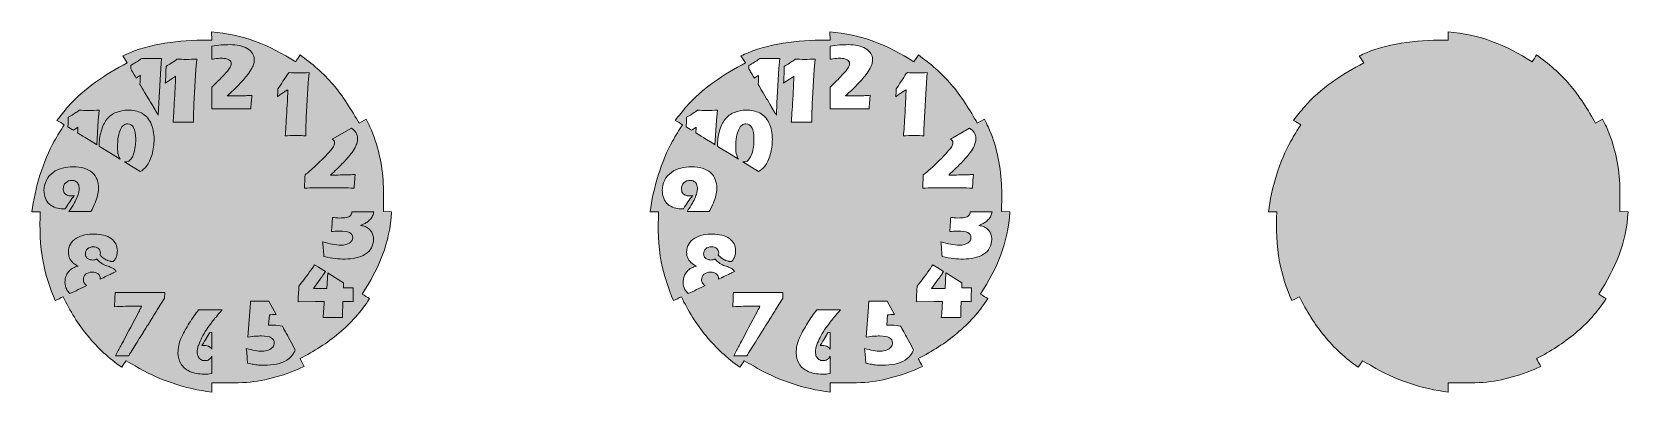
# Model space of a CAD drawing. Extents: x 167 to 3121, y -833 to -167.
import ezdxf

# ---------------------------------------------------------------- set-up
doc = ezdxf.new("R2010")
doc.units = 0
doc.header["$MEASUREMENT"] = 0
doc.layers.add('Layer 1', color=7, linetype='Continuous')

# ---------------------------------------------------------------- blocks, each defined once
blk = doc.blocks.new('block 2')
at = {"layer": 'Layer 1', "true_color": 0xed1c24}
h = blk.add_hatch(color=240, dxfattribs=at)
h.dxf.hatch_style = 2
edge = h.paths.add_edge_path()
edge.add_spline(control_points=[(832.7, -499.6), (832.7, -499.6), (817.6, -499.3), (817.6, -499.3), (817.5, -486.3), (818.1, -461), (817.4, -448), (815.4, -411.4), (807.9, -376.1), (792.6, -342.6), (790.5, -338), (788.2, -333.4), (785.7, -328.2), (785.7, -328.2), (772.6, -336), (772.6, -336), (760.2, -313.4), (741.2, -283.4), (724.4, -263.9), (707.8, -244.5), (684.5, -224.2), (663.5, -209.6), (661.7, -212.9), (657.1, -219.3), (655.3, -222.1), (607.4, -191.8), (556.7, -170.7), (499.7, -167), (499.7, -167), (500.1, -182.4), (500.1, -182.4), (453.2, -181.1), (392.2, -187.1), (348.6, -205.4), (344.2, -207.2), (339.9, -209.3), (335.3, -211.4), (335.3, -211.4), (343.7, -224.4), (343.7, -224.4), (304.6, -243.9), (262.9, -272.1), (234, -305.2), (226.9, -313.3), (220.5, -321.9), (213.6, -330.6), (218.7, -333.6), (222.8, -336), (227, -338.5), (220.7, -348.9), (214.5, -358.7), (208.7, -368.8), (188.1, -405.2), (172.4, -457.8), (167.3, -499.6), (171.4, -499.9), (182.8, -499.6), (182.8, -499.6), (181.3, -529.8), (182.2, -562.4), (187.8, -592.2), (192.2, -615.4), (201.1, -642.2), (210.4, -663.9), (213.5, -662.1), (221.4, -658.5), (225, -656.8), (237.6, -683.1), (252.6, -707.2), (270.8, -729.3), (288.9, -751.3), (309.7, -770.5), (333.4, -787.2), (336.3, -782.9), (338.7, -779.2), (341.4, -775.2), (347.3, -778.5), (352.9, -781.4), (358.2, -784.7), (399.4, -809.5), (451.9, -827.7), (500, -833), (500, -833), (500, -816.1), (500, -816.1), (518.9, -816), (545.5, -816.5), (564.4, -815.1), (599.9, -812.4), (638.9, -800.9), (671.2, -785.7), (671.2, -785.7), (671.2, -785.7), (671.2, -785.7), (669, -781.9), (665, -774.1), (663.4, -771), (689.4, -757.8), (713.3, -742.5), (735.2, -724.1), (757.2, -705.7), (776.4, -684.7), (792.1, -660.1), (787.5, -657.3), (783.2, -654.8), (778.5, -652), (809.3, -603.2), (829.8, -558), (832.7, -499.6)], knot_values=[0, 0, 0, 0, 1, 1, 1, 2, 2, 2, 3, 3, 3, 4, 4, 4, 5, 5, 5, 6, 6, 6, 7, 7, 7, 8, 8, 8, 9, 9, 9, 10, 10, 10, 11, 11, 11, 12, 12, 12, 13, 13, 13, 14, 14, 14, 15, 15, 15, 16, 16, 16, 17, 17, 17, 18, 18, 18, 19, 19, 19, 20, 20, 20, 21, 21, 21, 22, 22, 22, 23, 23, 23, 24, 24, 24, 25, 25, 25, 26, 26, 26, 27, 27, 27, 28, 28, 28, 29, 29, 29, 30, 30, 30, 31, 31, 31, 32, 32, 32, 33, 33, 33, 34, 34, 34, 35, 35, 35, 36, 36, 36, 36], degree=3, periodic=1)
at = {"layer": 'Layer 1', "true_color": 0xffffff}
h = blk.add_hatch(color=7, dxfattribs=at)
h.dxf.hatch_style = 2
edge = h.paths.add_edge_path()
edge.add_spline(control_points=[(832.7, -499.6), (832.7, -499.6), (817.6, -499.3), (817.6, -499.3), (817.5, -486.3), (818.1, -461), (817.4, -448), (815.4, -411.4), (807.9, -376.1), (792.6, -342.6), (790.5, -338), (788.2, -333.4), (785.7, -328.2), (785.7, -328.2), (772.6, -336), (772.6, -336), (760.2, -313.4), (741.2, -283.4), (724.4, -263.9), (707.8, -244.5), (684.5, -224.2), (663.5, -209.6), (661.7, -212.9), (657.1, -219.3), (655.3, -222.1), (607.4, -191.8), (556.7, -170.7), (499.7, -167), (499.7, -167), (500.1, -182.4), (500.1, -182.4), (453.2, -181.1), (392.2, -187.1), (348.6, -205.4), (344.2, -207.2), (339.9, -209.3), (335.3, -211.4), (335.3, -211.4), (343.7, -224.4), (343.7, -224.4), (304.6, -243.9), (262.9, -272.1), (234, -305.2), (226.9, -313.3), (220.5, -321.9), (213.6, -330.6), (218.7, -333.6), (222.8, -336), (227, -338.5), (220.7, -348.9), (214.5, -358.7), (208.7, -368.8), (188.1, -405.2), (172.4, -457.8), (167.3, -499.6), (171.4, -499.9), (182.8, -499.6), (182.8, -499.6), (181.3, -529.8), (182.2, -562.4), (187.8, -592.2), (192.2, -615.4), (201.1, -642.2), (210.4, -663.9), (213.5, -662.1), (221.4, -658.5), (225, -656.8), (237.6, -683.1), (252.6, -707.2), (270.8, -729.3), (288.9, -751.3), (309.7, -770.5), (333.4, -787.2), (336.3, -782.9), (338.7, -779.2), (341.4, -775.2), (347.3, -778.5), (352.9, -781.4), (358.2, -784.7), (399.4, -809.5), (451.9, -827.7), (500, -833), (500, -833), (500, -816.1), (500, -816.1), (518.9, -816), (545.5, -816.5), (564.4, -815.1), (599.9, -812.4), (638.9, -800.9), (671.2, -785.7), (671.2, -785.7), (671.2, -785.7), (671.2, -785.7), (669, -781.9), (665, -774.1), (663.4, -771), (689.4, -757.8), (713.3, -742.5), (735.2, -724.1), (757.2, -705.7), (776.4, -684.7), (792.1, -660.1), (787.5, -657.3), (783.2, -654.8), (778.5, -652), (809.3, -603.2), (829.8, -558), (832.7, -499.6)], knot_values=[0, 0, 0, 0, 1, 1, 1, 2, 2, 2, 3, 3, 3, 4, 4, 4, 5, 5, 5, 6, 6, 6, 7, 7, 7, 8, 8, 8, 9, 9, 9, 10, 10, 10, 11, 11, 11, 12, 12, 12, 13, 13, 13, 14, 14, 14, 15, 15, 15, 16, 16, 16, 17, 17, 17, 18, 18, 18, 19, 19, 19, 20, 20, 20, 21, 21, 21, 22, 22, 22, 23, 23, 23, 24, 24, 24, 25, 25, 25, 26, 26, 26, 27, 27, 27, 28, 28, 28, 29, 29, 29, 30, 30, 30, 31, 31, 31, 32, 32, 32, 33, 33, 33, 34, 34, 34, 35, 35, 35, 36, 36, 36, 36], degree=3, periodic=1)
edge = h.paths.add_edge_path()
edge.add_spline(control_points=[(710.3, -396.5), (715.2, -391.4), (719.4, -386.6), (722.7, -382.3), (724.7, -379.7), (726, -377.6), (726.6, -375.9), (727, -374.7), (727.3, -373.4), (727.3, -372.2), (727.3, -370.5), (726.9, -369.1), (726.2, -367.9), (725.5, -366.8), (724.5, -365.8), (723.1, -365), (723.1, -365), (758.3, -344.8), (758.3, -344.8), (761.9, -347.2), (764.7, -349.9), (766.6, -353), (768.7, -356.4), (769.8, -360.2), (769.8, -364.2), (769.8, -366.8), (769.5, -369.4), (768.9, -371.9), (768.2, -374.4), (767.1, -377.3), (765.4, -380.6), (763.2, -384.7), (760.5, -388.7), (757.3, -392.7), (752.6, -398.7), (747.1, -404.8), (740.9, -411.2), (735, -417.3), (727.9, -424), (719.6, -431.6), (719.6, -431.6), (729, -431.6), (729, -431.6), (731.2, -431.6), (735.6, -431.6), (742.2, -431.5), (748.8, -431.4), (753.3, -431.2), (755.9, -431.1), (758.5, -431), (761.6, -430.8), (765.4, -430.4), (765.2, -433.1), (764.9, -436.5), (764.6, -440.6), (764.2, -444.7), (763.8, -449.7), (763.4, -455.7), (749.2, -455.5), (734.4, -455.5), (718.9, -455.5), (700.2, -455.5), (684.4, -455.5), (671.5, -455.7), (671.7, -453), (671.9, -449.4), (672, -445), (672.2, -440.6), (672.4, -436.1), (672.6, -431.5), (678.5, -426.7), (684, -422), (688.9, -417.4), (696.9, -410), (704.1, -403), (710.3, -396.5)], knot_values=[0, 0, 0, 0, 1, 1, 1, 2, 2, 2, 3, 3, 3, 4, 4, 4, 5, 5, 5, 6, 6, 6, 7, 7, 7, 8, 8, 8, 9, 9, 9, 10, 10, 10, 11, 11, 11, 12, 12, 12, 13, 13, 13, 14, 14, 14, 15, 15, 15, 16, 16, 16, 17, 17, 17, 18, 18, 18, 19, 19, 19, 20, 20, 20, 21, 21, 21, 22, 22, 22, 23, 23, 23, 24, 24, 24, 25, 25, 25, 25], degree=3, periodic=1)
edge = h.paths.add_edge_path()
edge.add_spline(control_points=[(350.1, -228.8), (353, -227.2), (356.3, -225.2), (360, -222.9), (363.6, -220.7), (365.9, -219.2), (366.7, -218.6), (367.5, -218), (368.8, -217.1), (370.4, -215.8), (375.5, -215.9), (381.3, -215.9), (387.9, -215.9), (394.2, -215.9), (400.6, -215.9), (407.2, -215.8), (407.2, -215.8), (405.5, -234.8), (405.5, -234.8), (405.5, -234.8), (401.8, -298), (401.8, -298), (401.8, -298), (400.9, -320.9), (400.9, -320.9), (400.9, -320.9), (399.5, -318.6), (399.5, -318.6), (399.5, -318.6), (398.2, -316.3), (398.2, -316.3), (398.2, -316.3), (397.5, -315.2), (397.5, -315.2), (397.5, -315.2), (388.9, -300.7), (388.9, -300.7), (388.9, -300.7), (386.7, -297), (386.7, -297), (386.7, -297), (384.1, -292.7), (384.1, -292.7), (384.1, -292.7), (382.8, -290.5), (382.8, -290.5), (382.8, -290.5), (376.2, -279.3), (376.2, -279.3), (376.2, -279.3), (372.9, -273.8), (372.9, -273.8), (372.9, -273.8), (371.1, -270.9), (371.1, -270.9), (371.1, -270.9), (368.7, -266.7), (368.7, -266.7), (368.7, -266.7), (367.2, -264.3), (367.2, -264.3), (367.6, -257.2), (367.8, -251.6), (367.9, -247.3), (365.8, -248.6), (363.7, -249.9), (361.7, -251.2), (361.3, -251.5), (360.7, -251.8), (360.1, -252.3), (360.1, -252.3), (358, -248.9), (358, -248.9), (358, -248.9), (356.7, -246.6), (356.7, -246.6), (356.7, -246.6), (353.1, -240.6), (353.1, -240.6), (353.1, -240.6), (352, -238.8), (352, -238.8), (352, -238.8), (350.6, -236.4), (350.6, -236.4), (350.6, -236.4), (350, -235.4), (350, -235.4), (350.1, -232.7), (350.1, -230.5), (350.1, -228.8)], knot_values=[0, 0, 0, 0, 1, 1, 1, 2, 2, 2, 3, 3, 3, 4, 4, 4, 5, 5, 5, 6, 6, 6, 7, 7, 7, 8, 8, 8, 9, 9, 9, 10, 10, 10, 11, 11, 11, 12, 12, 12, 13, 13, 13, 14, 14, 14, 15, 15, 15, 16, 16, 16, 17, 17, 17, 18, 18, 18, 19, 19, 19, 20, 20, 20, 21, 21, 21, 22, 22, 22, 23, 23, 23, 24, 24, 24, 25, 25, 25, 26, 26, 26, 27, 27, 27, 28, 28, 28, 29, 29, 29, 30, 30, 30, 30], degree=3, periodic=1)
edge = h.paths.add_edge_path()
edge.add_spline(control_points=[(306, -328.5), (310.5, -322.7), (316.3, -318.5), (323.2, -315.7), (330.1, -312.9), (337.3, -311.6), (345, -311.6), (354.2, -311.6), (362.5, -313.3), (369.9, -316.9), (377.2, -320.5), (383, -326.7), (387.1, -335.3), (391.2, -344), (393.3, -354.3), (393.3, -366.1), (393.3, -375.3), (392, -384.4), (389.5, -393.5), (387, -402.5), (383.5, -409.8), (379.2, -415.3), (376, -419.2), (372.2, -422.5), (367.7, -425.2), (367.7, -425.2), (338.8, -407.4), (338.8, -407.4), (339.4, -407.5), (339.9, -407.5), (340.5, -407.5), (342.2, -407.5), (343.9, -407.1), (345.5, -406.4), (347.1, -405.6), (348.8, -404.2), (350.6, -401.9), (352.4, -399.7), (354, -396.5), (355.4, -392.4), (356.7, -388.2), (357.7, -383.9), (358.4, -379.3), (359, -374.8), (359.3, -370.2), (359.3, -365.5), (359.3, -355.9), (358, -348.7), (355.3, -343.9), (352.6, -339.2), (349, -336.8), (344.4, -336.8), (341.8, -336.8), (339.4, -337.6), (337.3, -339.2), (334.7, -341.2), (332.7, -343.8), (331.2, -347.2), (329.4, -351.2), (328, -355.9), (327.1, -361.1), (326.1, -366.9), (325.6, -373.2), (325.6, -380.1), (325.6, -386.1), (326.1, -391.1), (327.3, -395.1), (328.1, -398), (329.3, -400.5), (330.8, -402.4), (330.8, -402.4), (312.9, -391.4), (312.9, -391.4), (312.9, -391.4), (310.7, -390), (310.7, -390), (310.7, -390), (309.5, -389.3), (309.5, -389.3), (309.5, -389.3), (295.2, -380.5), (295.2, -380.5), (295.2, -380.5), (291.6, -378.2), (291.6, -378.2), (291.6, -368.9), (292.9, -359.7), (295.4, -350.8), (297.9, -341.7), (301.4, -334.2), (306, -328.5)], knot_values=[0, 0, 0, 0, 1, 1, 1, 2, 2, 2, 3, 3, 3, 4, 4, 4, 5, 5, 5, 6, 6, 6, 7, 7, 7, 8, 8, 8, 9, 9, 9, 10, 10, 10, 11, 11, 11, 12, 12, 12, 13, 13, 13, 14, 14, 14, 15, 15, 15, 16, 16, 16, 17, 17, 17, 18, 18, 18, 19, 19, 19, 20, 20, 20, 21, 21, 21, 22, 22, 22, 23, 23, 23, 24, 24, 24, 25, 25, 25, 26, 26, 26, 27, 27, 27, 28, 28, 28, 29, 29, 29, 30, 30, 30, 30], degree=3, periodic=1)
edge = h.paths.add_edge_path()
edge.add_spline(control_points=[(234.1, -339.3), (234.3, -332.8), (234.5, -328), (234.5, -324.9), (237.4, -323.3), (240.7, -321.3), (244.3, -319), (248, -316.8), (250.2, -315.3), (251.1, -314.7), (251.9, -314.1), (253.1, -313.2), (254.8, -311.9), (259.8, -312), (265.7, -312), (272.3, -312), (278.6, -312), (285, -312), (291.6, -311.9), (291.6, -311.9), (289.8, -330.9), (289.8, -330.9), (289.8, -330.9), (287.2, -375.5), (287.2, -375.5), (287.2, -375.5), (285.1, -374.2), (285.1, -374.2), (285.1, -374.2), (268.6, -364), (268.6, -364), (268.6, -364), (265.7, -362.2), (265.7, -362.2), (265.7, -362.2), (261.6, -359.7), (261.6, -359.7), (261.6, -359.7), (251.9, -353.7), (251.9, -353.7), (252.1, -349.7), (252.2, -346.2), (252.2, -343.4), (250.1, -344.7), (248.1, -346), (246.1, -347.3), (245.5, -347.6), (244.8, -348.1), (243.9, -348.8), (243.9, -348.8), (241.6, -347.4), (241.6, -347.4), (241.6, -347.4), (235.7, -343.7), (235.7, -343.7), (235.7, -343.7), (233.9, -342.6), (233.9, -342.6), (234, -341.5), (234, -340.5), (234.1, -339.3)], knot_values=[0, 0, 0, 0, 1, 1, 1, 2, 2, 2, 3, 3, 3, 4, 4, 4, 5, 5, 5, 6, 6, 6, 7, 7, 7, 8, 8, 8, 9, 9, 9, 10, 10, 10, 11, 11, 11, 12, 12, 12, 13, 13, 13, 14, 14, 14, 15, 15, 15, 16, 16, 16, 17, 17, 17, 18, 18, 18, 19, 19, 19, 20, 20, 20, 20], degree=3, periodic=1)
edge = h.paths.add_edge_path()
edge.add_spline(control_points=[(224, -494.3), (220.2, -494.3), (216.1, -493.6), (211.7, -492.1), (207.3, -490.7), (203.4, -488.6), (200, -485.7), (196.6, -482.8), (194.1, -479.1), (192.3, -474.6), (190.5, -470.1), (189.6, -465.3), (189.6, -460.3), (189.6, -453.6), (191.1, -447.2), (194.1, -441.3), (197, -435.4), (201.2, -430.5), (206.5, -426.7), (211.8, -423), (217.6, -420.3), (223.9, -418.7), (230.2, -417.1), (237, -416.4), (244.3, -416.4), (251, -416.4), (257.5, -417.2), (263.7, -419), (269.9, -420.8), (275, -423.5), (279, -427.1), (282.9, -430.8), (285.9, -435.1), (287.8, -440.2), (289.7, -445.3), (290.7, -450.3), (290.7, -455), (290.7, -458.3), (290.3, -462.1), (289.5, -466.3), (288.7, -470.4), (287.4, -474.8), (285.7, -479.4), (284, -484), (281.6, -489.3), (278.5, -495.2), (277.8, -496.6), (277, -497.9), (276.2, -499.3), (276.2, -499.3), (266.4, -499.3), (266.4, -499.3), (266.4, -499.3), (265.7, -499.3), (265.7, -499.3), (265.7, -499.3), (246.4, -499.3), (246.4, -499.3), (246.4, -499.3), (243.3, -499.3), (243.3, -499.3), (243.3, -499.3), (241.7, -499.3), (241.7, -499.3), (241.7, -499.3), (240.4, -499.3), (240.4, -499.3), (240.4, -499.3), (235.4, -499.3), (235.4, -499.3), (239.7, -493.1), (243, -488), (245.3, -483.9), (247.7, -479.8), (249.6, -476), (251, -472.3), (252.5, -468.7), (253.4, -465.7), (253.9, -463.4), (254.4, -461.2), (254.7, -458.9), (254.7, -456.7), (254.7, -453.7), (254.1, -451), (253.1, -448.6), (252, -446.3), (250.4, -444.5), (248.2, -443.3), (246.1, -442.1), (243.7, -441.5), (241.1, -441.5), (236.6, -441.5), (232.9, -442.9), (229.8, -445.8), (226.6, -448.7), (225.1, -452.5), (225.1, -457.2), (225.1, -459.9), (225.7, -462.3), (226.9, -464.3), (228.1, -466.2), (229.8, -467.7), (232.2, -468.8), (234.5, -469.8), (236.9, -470.4), (239.3, -470.4), (240.8, -470.4), (242.8, -470), (245.5, -469.4), (240, -477.1), (234.5, -485.3), (228.9, -493.9), (227, -494.1), (225.4, -494.3), (224, -494.3)], knot_values=[0, 0, 0, 0, 1, 1, 1, 2, 2, 2, 3, 3, 3, 4, 4, 4, 5, 5, 5, 6, 6, 6, 7, 7, 7, 8, 8, 8, 9, 9, 9, 10, 10, 10, 11, 11, 11, 12, 12, 12, 13, 13, 13, 14, 14, 14, 15, 15, 15, 16, 16, 16, 17, 17, 17, 18, 18, 18, 19, 19, 19, 20, 20, 20, 21, 21, 21, 22, 22, 22, 23, 23, 23, 24, 24, 24, 25, 25, 25, 26, 26, 26, 27, 27, 27, 28, 28, 28, 29, 29, 29, 30, 30, 30, 31, 31, 31, 32, 32, 32, 33, 33, 33, 34, 34, 34, 35, 35, 35, 36, 36, 36, 37, 37, 37, 38, 38, 38, 38], degree=3, periodic=1)
edge = h.paths.add_edge_path()
edge.add_spline(control_points=[(317.1, -612.9), (317.1, -612.9), (316.5, -613.2), (316.5, -613.2), (316.5, -613.2), (314, -614.4), (314, -614.4), (314, -614.4), (312.1, -615.3), (312.1, -615.3), (312.1, -615.3), (305.8, -618.3), (305.8, -618.3), (305.8, -618.3), (303.4, -619.5), (303.4, -619.5), (303.4, -619.5), (300.3, -621), (300.3, -621), (300.3, -621), (299.8, -621.2), (299.8, -621.2), (299.8, -621.2), (299.1, -621.5), (299.1, -621.5), (299.1, -621.5), (296.3, -622.9), (296.3, -622.9), (296.3, -622.9), (294.9, -623.5), (294.9, -623.5), (294.9, -623.5), (293.7, -624.1), (293.7, -624.1), (293.8, -623.9), (293.8, -623.8), (293.8, -623.6), (293.8, -619.8), (292.4, -616.7), (289.8, -614.6), (287.1, -612.4), (283.4, -611.3), (278.7, -611.3), (273.6, -611.3), (269.6, -612.6), (266.7, -615.2), (263.8, -617.8), (262.4, -621.1), (262.4, -625.3), (262.4, -627.6), (263, -629.9), (264.3, -631.9), (265.4, -633.6), (266.9, -635), (268.8, -636), (268.8, -636), (260.5, -640), (260.5, -640), (260.5, -640), (259.7, -640.3), (259.7, -640.3), (259.7, -640.3), (257.4, -641.4), (257.4, -641.4), (257.4, -641.4), (252.9, -643.6), (252.9, -643.6), (252.9, -643.6), (249, -645.5), (249, -645.5), (249, -645.5), (237.7, -650.9), (237.7, -650.9), (235.1, -648.6), (233, -646.1), (231.6, -643.4), (229.5, -639.4), (228.4, -634.8), (228.4, -629.8), (228.4, -626.8), (228.8, -623.9), (229.6, -621.1), (230.3, -618.4), (231.5, -615.7), (233.1, -613.2), (234.6, -610.8), (236.4, -608.7), (238.5, -607), (240.5, -605.3), (242.5, -604), (244.5, -603.1), (246.5, -602.1), (249.2, -601.1), (252.8, -599.9), (249.5, -598.3), (247.1, -596.9), (245.5, -595.8), (244, -594.7), (242.5, -593.4), (241, -591.8), (239.5, -590.2), (238.3, -588.4), (237.4, -586.5), (236.4, -584.5), (235.7, -582.5), (235.3, -580.5), (234.9, -578.4), (234.7, -576.4), (234.7, -574.3), (234.7, -568.8), (236, -563.8), (238.5, -559.4), (241, -554.9), (244.7, -551.3), (249.6, -548.4), (254.5, -545.5), (259.7, -543.5), (265.3, -542.5), (270.9, -541.4), (276.8, -540.8), (282.9, -540.8), (288.8, -540.8), (294.4, -541.5), (299.9, -542.8), (305.4, -544.2), (310.1, -546.3), (314, -549.1), (317.9, -552), (320.7, -555.2), (322.5, -558.9), (324.4, -562.6), (325.3, -567), (325.3, -572.1), (325.3, -574.6), (325, -576.9), (324.6, -579.2), (324.1, -581.5), (323.3, -583.6), (322.3, -585.5), (321.3, -587.4), (320, -589.1), (318.5, -590.7), (318.3, -591), (318, -591.3), (317.7, -591.6), (317.5, -591.6), (317.2, -591.5), (317, -591.5), (315.9, -591.5), (314.8, -591.4), (313.7, -591.3), (313.7, -591.3), (313.7, -591.3), (313.6, -591.3), (313.4, -591.3), (313.1, -591.2), (312.9, -591.2), (312.3, -591.1), (311.8, -591), (311.3, -590.9), (310.2, -590.6), (309.2, -590.3), (308.1, -589.9), (307.5, -589.7), (307, -589.5), (306.4, -589.3), (306.4, -589.3), (306.3, -589.3), (306.3, -589.3), (306.1, -589.2), (305.9, -589.1), (305.6, -589), (303.6, -588), (301.8, -586.8), (299.9, -585.5), (299.7, -585.4), (299.5, -585.2), (299.4, -585.1), (298.9, -584.7), (298.5, -584.3), (298, -583.9), (297.2, -583.1), (296.2, -582.3), (295.4, -581.5), (294.7, -580.9), (294.1, -580.6), (293.3, -580.1), (293.8, -578.7), (294, -577.3), (294, -575.7), (294, -572.3), (292.8, -569.5), (290.5, -567.5), (288.1, -565.4), (284.9, -564.4), (280.9, -564.4), (276.4, -564.4), (272.8, -565.7), (270.2, -568.2), (267.6, -570.7), (266.2, -573.8), (266.2, -577.4), (266.2, -579.6), (266.8, -581.6), (268, -583.4), (269.1, -585.2), (270.7, -586.6), (272.7, -587.4), (274.8, -588.3), (277, -588.8), (279.4, -588.8), (282.5, -588.8), (285.2, -588.1), (287.5, -586.8), (287.7, -587.4), (288.1, -587.9), (288.5, -588.4), (293.1, -593.6), (299.1, -597.5), (305.6, -599.6), (305.6, -599.6), (305.6, -599.6), (305.5, -599.6), (309.2, -600.6), (312, -601.6), (313.9, -602.4), (315.9, -603.2), (317.7, -604.4), (319.5, -605.8), (321, -607), (322.3, -608.4), (323.4, -609.9), (323.4, -609.9), (317.6, -612.7), (317.6, -612.7), (317.6, -612.7), (317.1, -612.9), (317.1, -612.9)], knot_values=[0, 0, 0, 0, 1, 1, 1, 2, 2, 2, 3, 3, 3, 4, 4, 4, 5, 5, 5, 6, 6, 6, 7, 7, 7, 8, 8, 8, 9, 9, 9, 10, 10, 10, 11, 11, 11, 12, 12, 12, 13, 13, 13, 14, 14, 14, 15, 15, 15, 16, 16, 16, 17, 17, 17, 18, 18, 18, 19, 19, 19, 20, 20, 20, 21, 21, 21, 22, 22, 22, 23, 23, 23, 24, 24, 24, 25, 25, 25, 26, 26, 26, 27, 27, 27, 28, 28, 28, 29, 29, 29, 30, 30, 30, 31, 31, 31, 32, 32, 32, 33, 33, 33, 34, 34, 34, 35, 35, 35, 36, 36, 36, 37, 37, 37, 38, 38, 38, 39, 39, 39, 40, 40, 40, 41, 41, 41, 42, 42, 42, 43, 43, 43, 44, 44, 44, 45, 45, 45, 46, 46, 46, 47, 47, 47, 48, 48, 48, 49, 49, 49, 50, 50, 50, 51, 51, 51, 52, 52, 52, 53, 53, 53, 54, 54, 54, 55, 55, 55, 56, 56, 56, 57, 57, 57, 58, 58, 58, 59, 59, 59, 60, 60, 60, 61, 61, 61, 62, 62, 62, 63, 63, 63, 64, 64, 64, 65, 65, 65, 66, 66, 66, 67, 67, 67, 68, 68, 68, 69, 69, 69, 70, 70, 70, 71, 71, 71, 72, 72, 72, 73, 73, 73, 74, 74, 74, 75, 75, 75, 76, 76, 76, 77, 77, 77, 78, 78, 78, 79, 79, 79, 79], degree=3, periodic=1)
edge = h.paths.add_edge_path()
edge.add_spline(control_points=[(412.5, -659.7), (412.5, -659.7), (412.2, -660.3), (412.2, -660.3), (412.2, -660.3), (411.8, -660.8), (411.8, -660.8), (411.8, -660.8), (399.9, -679.9), (399.9, -679.9), (399.9, -679.9), (399.7, -680.3), (399.7, -680.3), (399.7, -680.3), (399.3, -680.8), (399.3, -680.8), (399.3, -680.8), (397.8, -683.2), (397.8, -683.2), (397.8, -683.2), (396.7, -685), (396.7, -685), (396.7, -685), (393, -690.9), (393, -690.9), (393, -690.9), (391.6, -693.2), (391.6, -693.2), (391.6, -693.2), (389.7, -696.2), (389.7, -696.2), (389.7, -696.2), (389.5, -696.6), (389.5, -696.6), (389.5, -696.6), (389.1, -697.2), (389.1, -697.2), (389.1, -697.2), (387.4, -699.9), (387.4, -699.9), (387.4, -699.9), (386.6, -701.2), (386.6, -701.2), (386.6, -701.2), (382.1, -708.4), (382.1, -708.4), (382.1, -708.4), (380.6, -710.8), (380.6, -710.8), (380.6, -710.8), (378, -714.9), (378, -714.9), (378, -714.9), (376.2, -717.8), (376.2, -717.8), (376.2, -717.8), (373.3, -722.4), (373.3, -722.4), (373.3, -722.4), (372.8, -723.2), (372.8, -723.2), (372.8, -723.2), (366.4, -733.6), (366.4, -733.6), (366.4, -733.6), (366, -734.2), (366, -734.2), (366, -734.2), (364.6, -736.4), (364.6, -736.4), (364.6, -736.4), (361.9, -740.7), (361.9, -740.7), (361.9, -740.7), (359.7, -744.3), (359.7, -744.3), (359.7, -744.3), (350.7, -758.6), (350.7, -758.6), (350.7, -758.6), (350, -759.8), (350, -759.8), (350, -759.8), (349.5, -760.6), (349.5, -760.6), (349.5, -760.6), (348.6, -762), (348.6, -762), (348.6, -762), (347.2, -764.3), (347.2, -764.3), (347.2, -764.3), (346.3, -765.8), (346.3, -765.8), (346.3, -765.8), (321.8, -765.8), (321.8, -765.8), (325.2, -759.3), (328.5, -753.2), (331.7, -747.5), (334.9, -741.7), (341, -730.3), (350, -713.2), (350, -713.2), (365.1, -684.4), (365.1, -684.4), (366.2, -682.4), (367.9, -679), (370.3, -674.3), (365.3, -674.2), (361.4, -674.2), (358.8, -674.2), (346.8, -674.2), (333.9, -674.5), (320, -675.3), (320.5, -667.7), (320.9, -659), (321.2, -649.1), (321.2, -649.1), (413, -649.1), (413, -649.1), (413, -649.1), (412.5, -659.7), (412.5, -659.7)], knot_values=[0, 0, 0, 0, 1, 1, 1, 2, 2, 2, 3, 3, 3, 4, 4, 4, 5, 5, 5, 6, 6, 6, 7, 7, 7, 8, 8, 8, 9, 9, 9, 10, 10, 10, 11, 11, 11, 12, 12, 12, 13, 13, 13, 14, 14, 14, 15, 15, 15, 16, 16, 16, 17, 17, 17, 18, 18, 18, 19, 19, 19, 20, 20, 20, 21, 21, 21, 22, 22, 22, 23, 23, 23, 24, 24, 24, 25, 25, 25, 26, 26, 26, 27, 27, 27, 28, 28, 28, 29, 29, 29, 30, 30, 30, 31, 31, 31, 32, 32, 32, 33, 33, 33, 34, 34, 34, 35, 35, 35, 36, 36, 36, 37, 37, 37, 38, 38, 38, 39, 39, 39, 40, 40, 40, 41, 41, 41, 41], degree=3, periodic=1)
edge = h.paths.add_edge_path()
edge.add_spline(control_points=[(427, -252.9), (425, -254.2), (420.7, -257.3), (414, -262), (414.4, -257.2), (414.7, -251.5), (415, -245), (415.2, -238.5), (415.4, -233.7), (415.4, -230.6), (418.3, -228.9), (421.6, -227), (425.2, -224.7), (428.9, -222.4), (431.1, -221), (432, -220.4), (432.8, -219.8), (434, -218.8), (435.7, -217.5), (440.7, -217.6), (446.6, -217.7), (453.2, -217.7), (459.5, -217.7), (465.9, -217.6), (472.5, -217.5), (472.5, -217.5), (470.7, -236.6), (470.7, -236.6), (470.7, -236.6), (467.1, -299.8), (467.1, -299.8), (467.1, -299.8), (466.2, -323), (466.2, -323), (466.2, -323), (466.2, -334.1), (466.2, -334.1), (461.4, -334), (455.5, -334), (448.5, -334), (440.4, -334), (433.7, -334), (428.4, -334.1), (429.1, -325.3), (430, -311), (431.2, -291.3), (432.3, -271.6), (432.9, -257.5), (433.1, -249), (431, -250.4), (429, -251.7), (427, -252.9)], knot_values=[0, 0, 0, 0, 1, 1, 1, 2, 2, 2, 3, 3, 3, 4, 4, 4, 5, 5, 5, 6, 6, 6, 7, 7, 7, 8, 8, 8, 9, 9, 9, 10, 10, 10, 11, 11, 11, 12, 12, 12, 13, 13, 13, 14, 14, 14, 15, 15, 15, 16, 16, 16, 17, 17, 17, 17], degree=3, periodic=1)
edge = h.paths.add_edge_path()
edge.add_spline(control_points=[(502.1, -701.3), (501.4, -702.2), (500.7, -703.1), (500, -704), (496.7, -708.2), (493.6, -712.5), (490.7, -717), (487.1, -722.4), (484.2, -727.4), (481.8, -732), (479.5, -736.6), (477.5, -741.1), (475.8, -745.5), (474.8, -748.2), (474.1, -750.6), (473.7, -752.9), (473.3, -755.2), (473.1, -757.3), (473.1, -759.3), (473.1, -762), (473.6, -764.5), (474.7, -767), (475.8, -769.4), (477.4, -771.4), (479.6, -772.8), (481.7, -774.2), (484.3, -774.9), (487.3, -774.9), (490.1, -774.9), (492.7, -774.3), (494.8, -772.9), (497, -771.6), (498.7, -769.7), (499.7, -767.4), (499.8, -767.2), (499.9, -767), (500, -766.8), (500, -766.8), (500, -779.5), (500, -779.5), (500, -779.5), (500, -796.4), (500, -796.4), (500, -796.4), (500, -797.7), (500, -797.7), (500, -797.7), (500, -798.7), (500, -798.7), (499.8, -798.7), (499.5, -798.8), (499.3, -798.8), (495, -799.5), (490.6, -799.9), (486.1, -799.9), (475.8, -799.9), (466.9, -798.2), (459.3, -794.7), (451.7, -791.3), (446.2, -786.5), (442.7, -780.5), (439.3, -774.5), (437.5, -767.9), (437.5, -760.7), (437.5, -756.5), (438, -752), (438.9, -747), (439.9, -742), (442, -736.1), (445.2, -729.3), (448.4, -722.4), (452.8, -714.5), (458.4, -705.6), (464, -696.6), (469.7, -688.5), (475.6, -681), (475.6, -681), (519.3, -681), (519.3, -681), (510.7, -691), (504.9, -697.8), (502.1, -701.3)], knot_values=[0, 0, 0, 0, 1, 1, 1, 2, 2, 2, 3, 3, 3, 4, 4, 4, 5, 5, 5, 6, 6, 6, 7, 7, 7, 8, 8, 8, 9, 9, 9, 10, 10, 10, 11, 11, 11, 12, 12, 12, 13, 13, 13, 14, 14, 14, 15, 15, 15, 16, 16, 16, 17, 17, 17, 18, 18, 18, 19, 19, 19, 20, 20, 20, 21, 21, 21, 22, 22, 22, 23, 23, 23, 24, 24, 24, 25, 25, 25, 26, 26, 26, 27, 27, 27, 27], degree=3, periodic=1)
edge = h.paths.add_edge_path()
edge.add_spline(control_points=[(500, -753.7), (499.1, -752.1), (497.9, -750.8), (496.4, -749.8), (493, -747.7), (489.7, -746.7), (486.4, -746.7), (485.4, -746.7), (483.8, -746.8), (481.8, -747.1), (483.1, -745), (485.6, -740.9), (489.1, -734.9), (489.1, -734.9), (496.1, -723.3), (496.1, -723.3), (497.4, -723), (498.7, -722.8), (500, -722.7), (500, -722.7), (500, -727.1), (500, -727.1), (500, -727.1), (500, -728.6), (500, -728.6), (500, -728.6), (500, -737.2), (500, -737.2), (500, -737.2), (500, -740), (500, -740), (500, -740), (500, -744.9), (500, -744.9), (500, -744.9), (500, -748.2), (500, -748.2), (500, -748.2), (500, -753.7), (500, -753.7)], knot_values=[0, 0, 0, 0, 1, 1, 1, 2, 2, 2, 3, 3, 3, 4, 4, 4, 5, 5, 5, 6, 6, 6, 7, 7, 7, 8, 8, 8, 9, 9, 9, 10, 10, 10, 11, 11, 11, 12, 12, 12, 13, 13, 13, 13], degree=3, periodic=1)
edge = h.paths.add_edge_path()
edge.add_spline(control_points=[(500, -309.2), (500, -295.8), (500, -282.4), (500, -269), (507.2, -262.4), (513.6, -256.1), (519.2, -250.2), (524.2, -245), (528.3, -240.3), (531.7, -235.9), (533.6, -233.4), (534.9, -231.2), (535.5, -229.5), (536, -228.3), (536.2, -227.1), (536.2, -225.9), (536.2, -224.2), (535.8, -222.8), (535.1, -221.5), (534.4, -220.3), (533.2, -219.3), (531.6, -218.4), (530, -217.6), (528.1, -216.9), (525.8, -216.4), (523.5, -215.9), (520.9, -215.6), (518, -215.6), (514, -215.6), (509.8, -215.9), (505.4, -216.6), (503.8, -216.9), (502, -217.2), (500, -217.6), (500, -209.4), (500, -201.2), (500, -193), (511.9, -191.3), (523.2, -190.5), (533.9, -190.5), (539.9, -190.5), (545.6, -191), (551.1, -192.1), (556.5, -193.2), (561.4, -195), (565.8, -197.6), (570.1, -200.2), (573.3, -203.2), (575.5, -206.7), (577.7, -210.1), (578.8, -213.8), (578.8, -217.8), (578.8, -220.4), (578.4, -223), (577.8, -225.6), (577.2, -228), (576, -230.9), (574.3, -234.2), (572.1, -238.3), (569.5, -242.4), (566.3, -246.4), (561.6, -252.3), (556.1, -258.5), (549.9, -264.9), (544, -270.9), (536.8, -277.7), (528.5, -285.2), (528.5, -285.2), (537.9, -285.3), (537.9, -285.3), (540.1, -285.3), (544.5, -285.3), (551.1, -285.1), (557.7, -285), (562.3, -284.9), (564.8, -284.8), (567.4, -284.7), (570.6, -284.4), (574.3, -284), (574.1, -286.8), (573.9, -290.2), (573.5, -294.3), (573.1, -298.4), (572.7, -303.4), (572.3, -309.3), (558.2, -309.2), (543.3, -309.1), (527.8, -309.1), (517.7, -309.1), (508.5, -309.2), (500, -309.2)], knot_values=[0, 0, 0, 0, 1, 1, 1, 2, 2, 2, 3, 3, 3, 4, 4, 4, 5, 5, 5, 6, 6, 6, 7, 7, 7, 8, 8, 8, 9, 9, 9, 10, 10, 10, 11, 11, 11, 12, 12, 12, 13, 13, 13, 14, 14, 14, 15, 15, 15, 16, 16, 16, 17, 17, 17, 18, 18, 18, 19, 19, 19, 20, 20, 20, 21, 21, 21, 22, 22, 22, 23, 23, 23, 24, 24, 24, 25, 25, 25, 26, 26, 26, 27, 27, 27, 28, 28, 28, 29, 29, 29, 30, 30, 30, 30], degree=3, periodic=1)
edge = h.paths.add_edge_path()
edge.add_spline(control_points=[(652.1, -760.2), (648.9, -766), (644.6, -770.5), (639, -773.9), (633.4, -777.3), (627, -779.8), (619.7, -781.3), (612.4, -782.8), (604.9, -783.5), (597.2, -783.5), (594.3, -783.5), (590.8, -783.3), (586.8, -783), (582.9, -782.6), (579.5, -782.2), (576.8, -781.7), (574, -781.3), (570.5, -780.6), (566.3, -779.6), (566.3, -779.6), (565.7, -771), (565.7, -771), (565.5, -768.2), (565.3, -765.7), (565.1, -763.4), (564.9, -761.1), (564.5, -757.5), (563.9, -752.3), (575.7, -755.7), (585.5, -757.4), (593.3, -757.4), (597.4, -757.4), (601.2, -756.7), (604.7, -755.4), (608.2, -754.1), (610.9, -752.2), (612.8, -749.8), (614.7, -747.4), (615.6, -744.8), (615.6, -742), (615.6, -737.8), (613.7, -734.6), (609.9, -732.5), (606, -730.3), (600, -729.3), (591.8, -729.3), (588.2, -729.3), (584.6, -729.4), (581.1, -729.7), (577.6, -729.9), (572.8, -730.4), (566.9, -731.2), (566.9, -731.2), (571.2, -676), (571.2, -676), (571.4, -673.3), (571.6, -669.5), (571.8, -664.7), (583.4, -664.8), (594.7, -664.8), (605.6, -664.8), (605.6, -664.8), (619.1, -689.8), (619.1, -689.8), (617.9, -689.8), (616.7, -689.8), (615.4, -689.8), (613.6, -689.8), (610.7, -689.9), (606.7, -690), (606.7, -690), (604.9, -709.5), (604.9, -709.5), (608.8, -709.3), (611.7, -709.1), (613.8, -709.1), (619.9, -709.1), (625.6, -709.8), (630.7, -711.1), (630.7, -711.1), (632, -713.6), (632, -713.6), (632, -713.6), (633, -715.5), (633, -715.5), (633, -715.5), (636.4, -721.6), (636.4, -721.6), (636.4, -721.6), (637.6, -723.9), (637.6, -723.9), (637.6, -723.9), (639.9, -728.1), (639.9, -728.1), (639.9, -728.1), (641.4, -730.9), (641.4, -730.9), (641.4, -730.9), (642.1, -732.2), (642.1, -732.2), (642.1, -732.2), (647.6, -742.2), (647.6, -742.2), (647.6, -742.2), (649.9, -746.5), (649.9, -746.5), (649.9, -746.5), (651.5, -749.4), (651.5, -749.4), (651.5, -749.4), (654.5, -755.1), (654.5, -755.1), (653.9, -756.8), (653.1, -758.5), (652.1, -760.2)], knot_values=[0, 0, 0, 0, 1, 1, 1, 2, 2, 2, 3, 3, 3, 4, 4, 4, 5, 5, 5, 6, 6, 6, 7, 7, 7, 8, 8, 8, 9, 9, 9, 10, 10, 10, 11, 11, 11, 12, 12, 12, 13, 13, 13, 14, 14, 14, 15, 15, 15, 16, 16, 16, 17, 17, 17, 18, 18, 18, 19, 19, 19, 20, 20, 20, 21, 21, 21, 22, 22, 22, 23, 23, 23, 24, 24, 24, 25, 25, 25, 26, 26, 26, 27, 27, 27, 28, 28, 28, 29, 29, 29, 30, 30, 30, 31, 31, 31, 32, 32, 32, 33, 33, 33, 34, 34, 34, 35, 35, 35, 36, 36, 36, 37, 37, 37, 38, 38, 38, 38], degree=3, periodic=1)
edge = h.paths.add_edge_path()
edge.add_spline(control_points=[(636, -358.9), (636.8, -350.1), (637.7, -335.8), (638.8, -316.1), (640, -296.4), (640.6, -282.3), (640.8, -273.8), (638.7, -275.1), (636.6, -276.4), (634.7, -277.7), (632.7, -279), (628.3, -282), (621.7, -286.8), (622, -282.6), (622.3, -277.9), (622.5, -272.5), (628.7, -263), (634.9, -253.5), (641.1, -244), (641.7, -243.5), (642.5, -243), (643.3, -242.3), (648.4, -242.4), (654.3, -242.4), (660.9, -242.4), (667.2, -242.4), (673.6, -242.4), (680.1, -242.3), (680.1, -242.3), (678.4, -261.3), (678.4, -261.3), (678.4, -261.3), (674.7, -324.5), (674.7, -324.5), (674.7, -324.5), (673.9, -347.8), (673.9, -347.8), (673.9, -347.8), (673.9, -358.9), (673.9, -358.9), (669, -358.8), (663.1, -358.7), (656.2, -358.7), (648.1, -358.7), (641.4, -358.8), (636, -358.9)], knot_values=[0, 0, 0, 0, 1, 1, 1, 2, 2, 2, 3, 3, 3, 4, 4, 4, 5, 5, 5, 6, 6, 6, 7, 7, 7, 8, 8, 8, 9, 9, 9, 10, 10, 10, 11, 11, 11, 12, 12, 12, 13, 13, 13, 14, 14, 14, 15, 15, 15, 15], degree=3, periodic=1)
edge = h.paths.add_edge_path()
edge.add_spline(control_points=[(761.7, -641.8), (761.5, -648.2), (761.4, -654.9), (761.4, -661.9), (761.4, -661.9), (761.4, -665.9), (761.4, -665.9), (758, -665.7), (752.9, -665.6), (746.3, -665.6), (746.3, -665.6), (742.8, -665.7), (742.8, -665.7), (742.3, -671.2), (742.1, -681.1), (742.1, -695.4), (736.4, -695.3), (730.6, -695.2), (724.6, -695.2), (718.9, -695.2), (712.7, -695.3), (705.9, -695.4), (706.5, -690.3), (706.9, -684.9), (707.3, -679.2), (707.7, -673.5), (708, -669), (708.2, -665.7), (708.2, -665.7), (698.9, -665.7), (698.9, -665.7), (698.9, -665.7), (691.9, -665.7), (691.9, -665.7), (691.9, -665.7), (659.7, -666.3), (659.7, -666.3), (659.7, -666.3), (660, -663.6), (660, -663.6), (660, -663), (660.1, -661.1), (660.2, -658.1), (660.2, -658.1), (660.9, -641.8), (660.9, -641.8), (661, -640.3), (661, -638.8), (661, -637.1), (666.8, -630.1), (673.5, -621.4), (681.1, -610.9), (684.3, -606.6), (687.3, -602.2), (690.4, -597.8), (690.4, -597.8), (696.7, -601.7), (696.7, -601.7), (696.7, -601.7), (699.4, -603.3), (699.4, -603.3), (699.4, -603.3), (710.3, -610.1), (710.3, -610.1), (708.6, -612.8), (707, -615.2), (705.7, -617.1), (703.3, -620.6), (701.5, -623.1), (700.4, -624.5), (700.4, -624.5), (688, -641.6), (688, -641.6), (688, -641.6), (713.1, -641.6), (713.1, -641.6), (713.1, -641.6), (714.5, -612.7), (714.5, -612.7), (714.5, -612.7), (717.3, -614.4), (717.3, -614.4), (717.3, -614.4), (733.8, -624.6), (733.8, -624.6), (733.8, -624.6), (743.9, -630.9), (743.9, -630.9), (743.8, -634.6), (743.8, -637.7), (743.7, -640.4), (746.5, -640.5), (749.7, -640.5), (753.4, -640.5), (756.3, -640.5), (757.9, -640.5), (758.4, -640.5), (758.6, -640.5), (759, -640.5), (759.4, -640.4), (760, -640.4), (760.8, -640.3), (761.7, -640.3), (761.7, -640.8), (761.7, -641.3), (761.7, -641.8)], knot_values=[0, 0, 0, 0, 1, 1, 1, 2, 2, 2, 3, 3, 3, 4, 4, 4, 5, 5, 5, 6, 6, 6, 7, 7, 7, 8, 8, 8, 9, 9, 9, 10, 10, 10, 11, 11, 11, 12, 12, 12, 13, 13, 13, 14, 14, 14, 15, 15, 15, 16, 16, 16, 17, 17, 17, 18, 18, 18, 19, 19, 19, 20, 20, 20, 21, 21, 21, 22, 22, 22, 23, 23, 23, 24, 24, 24, 25, 25, 25, 26, 26, 26, 27, 27, 27, 28, 28, 28, 29, 29, 29, 30, 30, 30, 31, 31, 31, 32, 32, 32, 33, 33, 33, 34, 34, 34, 35, 35, 35, 35], degree=3, periodic=1)
edge = h.paths.add_edge_path()
edge.add_spline(control_points=[(747, -587), (740.5, -587), (734.4, -586.7), (728.5, -586), (722.7, -585.4), (715.7, -584.2), (707.4, -582.5), (706.7, -570.9), (705.9, -561.7), (705.2, -554.9), (717.9, -559.2), (729.4, -561.3), (739.6, -561.3), (745.9, -561.3), (751, -560), (754.9, -557.5), (758.8, -555), (760.8, -551.6), (760.8, -547.3), (760.8, -543.1), (758.8, -540.1), (754.9, -538.1), (750.9, -536.2), (744.7, -535.2), (736.4, -535.2), (730.9, -535.2), (726, -535.6), (721.5, -536.2), (722.3, -527.3), (722.9, -518.6), (723.5, -510), (727.6, -510.7), (731.9, -511.1), (736.4, -511.1), (741.5, -511.1), (745.7, -510.7), (749.1, -510.1), (752.5, -509.4), (755.1, -508.2), (756.9, -506.3), (758.6, -504.4), (759.5, -502.3), (759.5, -500.1), (759.5, -499.9), (759.5, -499.8), (759.5, -499.6), (759.5, -499.6), (770, -499.6), (770, -499.6), (770, -499.6), (774.2, -499.6), (774.2, -499.6), (774.2, -499.6), (779.3, -499.6), (779.3, -499.6), (779.3, -499.6), (781.8, -499.6), (781.8, -499.6), (781.8, -499.6), (782.6, -499.6), (782.6, -499.6), (782.6, -499.6), (791.9, -499.6), (791.9, -499.6), (791.9, -499.6), (794.8, -499.6), (794.8, -499.6), (794.8, -499.6), (795.8, -499.6), (795.8, -499.6), (795.8, -499.6), (799.9, -499.6), (799.9, -499.6), (799.7, -500.8), (799.4, -502), (799.1, -503.2), (798.3, -505.9), (797.2, -508.4), (795.6, -510.7), (794, -513), (792.1, -515), (789.9, -516.8), (787.8, -518.6), (785.7, -520), (783.6, -521.1), (781.6, -522.1), (778.8, -523.4), (775.4, -524.7), (779, -525.5), (781.8, -526.2), (783.8, -527), (785.8, -527.8), (787.9, -529), (789.9, -530.5), (792, -532), (793.7, -533.8), (795.1, -535.8), (796.6, -537.8), (797.6, -540.1), (798.3, -542.6), (799, -545.1), (799.3, -547.8), (799.3, -550.6), (799.3, -556.3), (798, -561.5), (795.4, -566.3), (792.8, -571), (789, -575), (784, -578.2), (778.9, -581.3), (773.2, -583.6), (766.6, -585), (760.1, -586.3), (753.6, -587), (747, -587)], knot_values=[0, 0, 0, 0, 1, 1, 1, 2, 2, 2, 3, 3, 3, 4, 4, 4, 5, 5, 5, 6, 6, 6, 7, 7, 7, 8, 8, 8, 9, 9, 9, 10, 10, 10, 11, 11, 11, 12, 12, 12, 13, 13, 13, 14, 14, 14, 15, 15, 15, 16, 16, 16, 17, 17, 17, 18, 18, 18, 19, 19, 19, 20, 20, 20, 21, 21, 21, 22, 22, 22, 23, 23, 23, 24, 24, 24, 25, 25, 25, 26, 26, 26, 27, 27, 27, 28, 28, 28, 29, 29, 29, 30, 30, 30, 31, 31, 31, 32, 32, 32, 33, 33, 33, 34, 34, 34, 35, 35, 35, 36, 36, 36, 37, 37, 37, 38, 38, 38, 38], degree=3, periodic=1)
at = {"layer": 'Layer 1', "lineweight": 0}
for points, knots in [([(832.7, -499.6), (832.7, -499.6), (817.6, -499.3), (817.6, -499.3), (817.5, -486.3), (818.1, -461), (817.4, -448), (815.4, -411.4), (807.9, -376.1), (792.6, -342.6), (790.5, -338), (788.2, -333.4), (785.7, -328.2), (785.7, -328.2), (772.6, -336), (772.6, -336), (760.2, -313.4), (741.2, -283.4), (724.4, -263.9), (707.8, -244.5), (684.5, -224.2), (663.5, -209.6), (661.7, -212.9), (657.1, -219.3), (655.3, -222.1), (607.4, -191.8), (556.7, -170.7), (499.7, -167), (499.7, -167), (500.1, -182.4), (500.1, -182.4), (453.2, -181.1), (392.2, -187.1), (348.6, -205.4), (344.2, -207.2), (339.9, -209.3), (335.3, -211.4), (335.3, -211.4), (343.7, -224.4), (343.7, -224.4), (304.6, -243.9), (262.9, -272.1), (234, -305.2), (226.9, -313.3), (220.5, -321.9), (213.6, -330.6), (218.7, -333.6), (222.8, -336), (227, -338.5), (220.7, -348.9), (214.5, -358.7), (208.7, -368.8), (188.1, -405.2), (172.4, -457.8), (167.3, -499.6), (171.4, -499.9), (182.8, -499.6), (182.8, -499.6), (181.3, -529.8), (182.2, -562.4), (187.8, -592.2), (192.2, -615.4), (201.1, -642.2), (210.4, -663.9), (213.5, -662.1), (221.4, -658.5), (225, -656.8), (237.6, -683.1), (252.6, -707.2), (270.8, -729.3), (288.9, -751.3), (309.7, -770.5), (333.4, -787.2), (336.3, -782.9), (338.7, -779.2), (341.4, -775.2), (347.3, -778.5), (352.9, -781.4), (358.2, -784.7), (399.4, -809.5), (451.9, -827.7), (500, -833), (500, -833), (500, -816.1), (500, -816.1), (518.9, -816), (545.5, -816.5), (564.4, -815.1), (599.9, -812.4), (638.9, -800.9), (671.2, -785.7), (671.2, -785.7), (671.2, -785.7), (671.2, -785.7), (669, -781.9), (665, -774.1), (663.4, -771), (689.4, -757.8), (713.3, -742.5), (735.2, -724.1), (757.2, -705.7), (776.4, -684.7), (792.1, -660.1), (787.5, -657.3), (783.2, -654.8), (778.5, -652), (809.3, -603.2), (829.8, -558), (832.7, -499.6)], [0, 0, 0, 0, 1, 1, 1, 2, 2, 2, 3, 3, 3, 4, 4, 4, 5, 5, 5, 6, 6, 6, 7, 7, 7, 8, 8, 8, 9, 9, 9, 10, 10, 10, 11, 11, 11, 12, 12, 12, 13, 13, 13, 14, 14, 14, 15, 15, 15, 16, 16, 16, 17, 17, 17, 18, 18, 18, 19, 19, 19, 20, 20, 20, 21, 21, 21, 22, 22, 22, 23, 23, 23, 24, 24, 24, 25, 25, 25, 26, 26, 26, 27, 27, 27, 28, 28, 28, 29, 29, 29, 30, 30, 30, 31, 31, 31, 32, 32, 32, 33, 33, 33, 34, 34, 34, 35, 35, 35, 36, 36, 36, 36]), ([(832.7, -499.6), (832.7, -499.6), (817.6, -499.3), (817.6, -499.3), (817.5, -486.3), (818.1, -461), (817.4, -448), (815.4, -411.4), (807.9, -376.1), (792.6, -342.6), (790.5, -338), (788.2, -333.4), (785.7, -328.2), (785.7, -328.2), (772.6, -336), (772.6, -336), (760.2, -313.4), (741.2, -283.4), (724.4, -263.9), (707.8, -244.5), (684.5, -224.2), (663.5, -209.6), (661.7, -212.9), (657.1, -219.3), (655.3, -222.1), (607.4, -191.8), (556.7, -170.7), (499.7, -167), (499.7, -167), (500.1, -182.4), (500.1, -182.4), (453.2, -181.1), (392.2, -187.1), (348.6, -205.4), (344.2, -207.2), (339.9, -209.3), (335.3, -211.4), (335.3, -211.4), (343.7, -224.4), (343.7, -224.4), (304.6, -243.9), (262.9, -272.1), (234, -305.2), (226.9, -313.3), (220.5, -321.9), (213.6, -330.6), (218.7, -333.6), (222.8, -336), (227, -338.5), (220.7, -348.9), (214.5, -358.7), (208.7, -368.8), (188.1, -405.2), (172.4, -457.8), (167.3, -499.6), (171.4, -499.9), (182.8, -499.6), (182.8, -499.6), (181.3, -529.8), (182.2, -562.4), (187.8, -592.2), (192.2, -615.4), (201.1, -642.2), (210.4, -663.9), (213.5, -662.1), (221.4, -658.5), (225, -656.8), (237.6, -683.1), (252.6, -707.2), (270.8, -729.3), (288.9, -751.3), (309.7, -770.5), (333.4, -787.2), (336.3, -782.9), (338.7, -779.2), (341.4, -775.2), (347.3, -778.5), (352.9, -781.4), (358.2, -784.7), (399.4, -809.5), (451.9, -827.7), (500, -833), (500, -833), (500, -816.1), (500, -816.1), (518.9, -816), (545.5, -816.5), (564.4, -815.1), (599.9, -812.4), (638.9, -800.9), (671.2, -785.7), (671.2, -785.7), (671.2, -785.7), (671.2, -785.7), (669, -781.9), (665, -774.1), (663.4, -771), (689.4, -757.8), (713.3, -742.5), (735.2, -724.1), (757.2, -705.7), (776.4, -684.7), (792.1, -660.1), (787.5, -657.3), (783.2, -654.8), (778.5, -652), (809.3, -603.2), (829.8, -558), (832.7, -499.6)], [0, 0, 0, 0, 1, 1, 1, 2, 2, 2, 3, 3, 3, 4, 4, 4, 5, 5, 5, 6, 6, 6, 7, 7, 7, 8, 8, 8, 9, 9, 9, 10, 10, 10, 11, 11, 11, 12, 12, 12, 13, 13, 13, 14, 14, 14, 15, 15, 15, 16, 16, 16, 17, 17, 17, 18, 18, 18, 19, 19, 19, 20, 20, 20, 21, 21, 21, 22, 22, 22, 23, 23, 23, 24, 24, 24, 25, 25, 25, 26, 26, 26, 27, 27, 27, 28, 28, 28, 29, 29, 29, 30, 30, 30, 31, 31, 31, 32, 32, 32, 33, 33, 33, 34, 34, 34, 35, 35, 35, 36, 36, 36, 36]), ([(500, -309.2), (500, -295.8), (500, -282.4), (500, -269), (507.2, -262.4), (513.6, -256.1), (519.2, -250.2), (524.2, -245), (528.3, -240.3), (531.7, -235.9), (533.6, -233.4), (534.9, -231.2), (535.5, -229.5), (536, -228.3), (536.2, -227.1), (536.2, -225.9), (536.2, -224.2), (535.8, -222.8), (535.1, -221.5), (534.4, -220.3), (533.2, -219.3), (531.6, -218.4), (530, -217.6), (528.1, -216.9), (525.8, -216.4), (523.5, -215.9), (520.9, -215.6), (518, -215.6), (514, -215.6), (509.8, -215.9), (505.4, -216.6), (503.8, -216.9), (502, -217.2), (500, -217.6), (500, -209.4), (500, -201.2), (500, -193), (511.9, -191.3), (523.2, -190.5), (533.9, -190.5), (539.9, -190.5), (545.6, -191), (551.1, -192.1), (556.5, -193.2), (561.4, -195), (565.8, -197.6), (570.1, -200.2), (573.3, -203.2), (575.5, -206.7), (577.7, -210.1), (578.8, -213.8), (578.8, -217.8), (578.8, -220.4), (578.4, -223), (577.8, -225.6), (577.2, -228), (576, -230.9), (574.3, -234.2), (572.1, -238.3), (569.5, -242.4), (566.3, -246.4), (561.6, -252.3), (556.1, -258.5), (549.9, -264.9), (544, -270.9), (536.8, -277.7), (528.5, -285.2), (528.5, -285.2), (537.9, -285.3), (537.9, -285.3), (540.1, -285.3), (544.5, -285.3), (551.1, -285.1), (557.7, -285), (562.3, -284.9), (564.8, -284.8), (567.4, -284.7), (570.6, -284.4), (574.3, -284), (574.1, -286.8), (573.9, -290.2), (573.5, -294.3), (573.1, -298.4), (572.7, -303.4), (572.3, -309.3), (558.2, -309.2), (543.3, -309.1), (527.8, -309.1), (517.7, -309.1), (508.5, -309.2), (500, -309.2)], [0, 0, 0, 0, 1, 1, 1, 2, 2, 2, 3, 3, 3, 4, 4, 4, 5, 5, 5, 6, 6, 6, 7, 7, 7, 8, 8, 8, 9, 9, 9, 10, 10, 10, 11, 11, 11, 12, 12, 12, 13, 13, 13, 14, 14, 14, 15, 15, 15, 16, 16, 16, 17, 17, 17, 18, 18, 18, 19, 19, 19, 20, 20, 20, 21, 21, 21, 22, 22, 22, 23, 23, 23, 24, 24, 24, 25, 25, 25, 26, 26, 26, 27, 27, 27, 28, 28, 28, 29, 29, 29, 30, 30, 30, 30]), ([(350.1, -228.8), (353, -227.2), (356.3, -225.2), (360, -222.9), (363.6, -220.7), (365.9, -219.2), (366.7, -218.6), (367.5, -218), (368.8, -217.1), (370.4, -215.8), (375.5, -215.9), (381.3, -215.9), (387.9, -215.9), (394.2, -215.9), (400.6, -215.9), (407.2, -215.8), (407.2, -215.8), (405.5, -234.8), (405.5, -234.8), (405.5, -234.8), (401.8, -298), (401.8, -298), (401.8, -298), (400.9, -320.9), (400.9, -320.9), (400.9, -320.9), (399.5, -318.6), (399.5, -318.6), (399.5, -318.6), (398.2, -316.3), (398.2, -316.3), (398.2, -316.3), (397.5, -315.2), (397.5, -315.2), (397.5, -315.2), (388.9, -300.7), (388.9, -300.7), (388.9, -300.7), (386.7, -297), (386.7, -297), (386.7, -297), (384.1, -292.7), (384.1, -292.7), (384.1, -292.7), (382.8, -290.5), (382.8, -290.5), (382.8, -290.5), (376.2, -279.3), (376.2, -279.3), (376.2, -279.3), (372.9, -273.8), (372.9, -273.8), (372.9, -273.8), (371.1, -270.9), (371.1, -270.9), (371.1, -270.9), (368.7, -266.7), (368.7, -266.7), (368.7, -266.7), (367.2, -264.3), (367.2, -264.3), (367.6, -257.2), (367.8, -251.6), (367.9, -247.3), (365.8, -248.6), (363.7, -249.9), (361.7, -251.2), (361.3, -251.5), (360.7, -251.8), (360.1, -252.3), (360.1, -252.3), (358, -248.9), (358, -248.9), (358, -248.9), (356.7, -246.6), (356.7, -246.6), (356.7, -246.6), (353.1, -240.6), (353.1, -240.6), (353.1, -240.6), (352, -238.8), (352, -238.8), (352, -238.8), (350.6, -236.4), (350.6, -236.4), (350.6, -236.4), (350, -235.4), (350, -235.4), (350.1, -232.7), (350.1, -230.5), (350.1, -228.8)], [0, 0, 0, 0, 1, 1, 1, 2, 2, 2, 3, 3, 3, 4, 4, 4, 5, 5, 5, 6, 6, 6, 7, 7, 7, 8, 8, 8, 9, 9, 9, 10, 10, 10, 11, 11, 11, 12, 12, 12, 13, 13, 13, 14, 14, 14, 15, 15, 15, 16, 16, 16, 17, 17, 17, 18, 18, 18, 19, 19, 19, 20, 20, 20, 21, 21, 21, 22, 22, 22, 23, 23, 23, 24, 24, 24, 25, 25, 25, 26, 26, 26, 27, 27, 27, 28, 28, 28, 29, 29, 29, 30, 30, 30, 30]), ([(427, -252.9), (425, -254.2), (420.7, -257.3), (414, -262), (414.4, -257.2), (414.7, -251.5), (415, -245), (415.2, -238.5), (415.4, -233.7), (415.4, -230.6), (418.3, -228.9), (421.6, -227), (425.2, -224.7), (428.9, -222.4), (431.1, -221), (432, -220.4), (432.8, -219.8), (434, -218.8), (435.7, -217.5), (440.7, -217.6), (446.6, -217.7), (453.2, -217.7), (459.5, -217.7), (465.9, -217.6), (472.5, -217.5), (472.5, -217.5), (470.7, -236.6), (470.7, -236.6), (470.7, -236.6), (467.1, -299.8), (467.1, -299.8), (467.1, -299.8), (466.2, -323), (466.2, -323), (466.2, -323), (466.2, -334.1), (466.2, -334.1), (461.4, -334), (455.5, -334), (448.5, -334), (440.4, -334), (433.7, -334), (428.4, -334.1), (429.1, -325.3), (430, -311), (431.2, -291.3), (432.3, -271.6), (432.9, -257.5), (433.1, -249), (431, -250.4), (429, -251.7), (427, -252.9)], [0, 0, 0, 0, 1, 1, 1, 2, 2, 2, 3, 3, 3, 4, 4, 4, 5, 5, 5, 6, 6, 6, 7, 7, 7, 8, 8, 8, 9, 9, 9, 10, 10, 10, 11, 11, 11, 12, 12, 12, 13, 13, 13, 14, 14, 14, 15, 15, 15, 16, 16, 16, 17, 17, 17, 17]), ([(636, -358.9), (636.8, -350.1), (637.7, -335.8), (638.8, -316.1), (640, -296.4), (640.6, -282.3), (640.8, -273.8), (638.7, -275.1), (636.6, -276.4), (634.7, -277.7), (632.7, -279), (628.3, -282), (621.7, -286.8), (622, -282.6), (622.3, -277.9), (622.5, -272.5), (628.7, -263), (634.9, -253.5), (641.1, -244), (641.7, -243.5), (642.5, -243), (643.3, -242.3), (648.4, -242.4), (654.3, -242.4), (660.9, -242.4), (667.2, -242.4), (673.6, -242.4), (680.1, -242.3), (680.1, -242.3), (678.4, -261.3), (678.4, -261.3), (678.4, -261.3), (674.7, -324.5), (674.7, -324.5), (674.7, -324.5), (673.9, -347.8), (673.9, -347.8), (673.9, -347.8), (673.9, -358.9), (673.9, -358.9), (669, -358.8), (663.1, -358.7), (656.2, -358.7), (648.1, -358.7), (641.4, -358.8), (636, -358.9)], [0, 0, 0, 0, 1, 1, 1, 2, 2, 2, 3, 3, 3, 4, 4, 4, 5, 5, 5, 6, 6, 6, 7, 7, 7, 8, 8, 8, 9, 9, 9, 10, 10, 10, 11, 11, 11, 12, 12, 12, 13, 13, 13, 14, 14, 14, 15, 15, 15, 15]), ([(234.1, -339.3), (234.3, -332.8), (234.5, -328), (234.5, -324.9), (237.4, -323.3), (240.7, -321.3), (244.3, -319), (248, -316.8), (250.2, -315.3), (251.1, -314.7), (251.9, -314.1), (253.1, -313.2), (254.8, -311.9), (259.8, -312), (265.7, -312), (272.3, -312), (278.6, -312), (285, -312), (291.6, -311.9), (291.6, -311.9), (289.8, -330.9), (289.8, -330.9), (289.8, -330.9), (287.2, -375.5), (287.2, -375.5), (287.2, -375.5), (285.1, -374.2), (285.1, -374.2), (285.1, -374.2), (268.6, -364), (268.6, -364), (268.6, -364), (265.7, -362.2), (265.7, -362.2), (265.7, -362.2), (261.6, -359.7), (261.6, -359.7), (261.6, -359.7), (251.9, -353.7), (251.9, -353.7), (252.1, -349.7), (252.2, -346.2), (252.2, -343.4), (250.1, -344.7), (248.1, -346), (246.1, -347.3), (245.5, -347.6), (244.8, -348.1), (243.9, -348.8), (243.9, -348.8), (241.6, -347.4), (241.6, -347.4), (241.6, -347.4), (235.7, -343.7), (235.7, -343.7), (235.7, -343.7), (233.9, -342.6), (233.9, -342.6), (234, -341.5), (234, -340.5), (234.1, -339.3)], [0, 0, 0, 0, 1, 1, 1, 2, 2, 2, 3, 3, 3, 4, 4, 4, 5, 5, 5, 6, 6, 6, 7, 7, 7, 8, 8, 8, 9, 9, 9, 10, 10, 10, 11, 11, 11, 12, 12, 12, 13, 13, 13, 14, 14, 14, 15, 15, 15, 16, 16, 16, 17, 17, 17, 18, 18, 18, 19, 19, 19, 20, 20, 20, 20]), ([(306, -328.5), (310.5, -322.7), (316.3, -318.5), (323.2, -315.7), (330.1, -312.9), (337.3, -311.6), (345, -311.6), (354.2, -311.6), (362.5, -313.3), (369.9, -316.9), (377.2, -320.5), (383, -326.7), (387.1, -335.3), (391.2, -344), (393.3, -354.3), (393.3, -366.1), (393.3, -375.3), (392, -384.4), (389.5, -393.5), (387, -402.5), (383.5, -409.8), (379.2, -415.3), (376, -419.2), (372.2, -422.5), (367.7, -425.2), (367.7, -425.2), (338.8, -407.4), (338.8, -407.4), (339.4, -407.5), (339.9, -407.5), (340.5, -407.5), (342.2, -407.5), (343.9, -407.1), (345.5, -406.4), (347.1, -405.6), (348.8, -404.2), (350.6, -401.9), (352.4, -399.7), (354, -396.5), (355.4, -392.4), (356.7, -388.2), (357.7, -383.9), (358.4, -379.3), (359, -374.8), (359.3, -370.2), (359.3, -365.5), (359.3, -355.9), (358, -348.7), (355.3, -343.9), (352.6, -339.2), (349, -336.8), (344.4, -336.8), (341.8, -336.8), (339.4, -337.6), (337.3, -339.2), (334.7, -341.2), (332.7, -343.8), (331.2, -347.2), (329.4, -351.2), (328, -355.9), (327.1, -361.1), (326.1, -366.9), (325.6, -373.2), (325.6, -380.1), (325.6, -386.1), (326.1, -391.1), (327.3, -395.1), (328.1, -398), (329.3, -400.5), (330.8, -402.4), (330.8, -402.4), (312.9, -391.4), (312.9, -391.4), (312.9, -391.4), (310.7, -390), (310.7, -390), (310.7, -390), (309.5, -389.3), (309.5, -389.3), (309.5, -389.3), (295.2, -380.5), (295.2, -380.5), (295.2, -380.5), (291.6, -378.2), (291.6, -378.2), (291.6, -368.9), (292.9, -359.7), (295.4, -350.8), (297.9, -341.7), (301.4, -334.2), (306, -328.5)], [0, 0, 0, 0, 1, 1, 1, 2, 2, 2, 3, 3, 3, 4, 4, 4, 5, 5, 5, 6, 6, 6, 7, 7, 7, 8, 8, 8, 9, 9, 9, 10, 10, 10, 11, 11, 11, 12, 12, 12, 13, 13, 13, 14, 14, 14, 15, 15, 15, 16, 16, 16, 17, 17, 17, 18, 18, 18, 19, 19, 19, 20, 20, 20, 21, 21, 21, 22, 22, 22, 23, 23, 23, 24, 24, 24, 25, 25, 25, 26, 26, 26, 27, 27, 27, 28, 28, 28, 29, 29, 29, 30, 30, 30, 30]), ([(710.3, -396.5), (715.2, -391.4), (719.4, -386.6), (722.7, -382.3), (724.7, -379.7), (726, -377.6), (726.6, -375.9), (727, -374.7), (727.3, -373.4), (727.3, -372.2), (727.3, -370.5), (726.9, -369.1), (726.2, -367.9), (725.5, -366.8), (724.5, -365.8), (723.1, -365), (723.1, -365), (758.3, -344.8), (758.3, -344.8), (761.9, -347.2), (764.7, -349.9), (766.6, -353), (768.7, -356.4), (769.8, -360.2), (769.8, -364.2), (769.8, -366.8), (769.5, -369.4), (768.9, -371.9), (768.2, -374.4), (767.1, -377.3), (765.4, -380.6), (763.2, -384.7), (760.5, -388.7), (757.3, -392.7), (752.6, -398.7), (747.1, -404.8), (740.9, -411.2), (735, -417.3), (727.9, -424), (719.6, -431.6), (719.6, -431.6), (729, -431.6), (729, -431.6), (731.2, -431.6), (735.6, -431.6), (742.2, -431.5), (748.8, -431.4), (753.3, -431.2), (755.9, -431.1), (758.5, -431), (761.6, -430.8), (765.4, -430.4), (765.2, -433.1), (764.9, -436.5), (764.6, -440.6), (764.2, -444.7), (763.8, -449.7), (763.4, -455.7), (749.2, -455.5), (734.4, -455.5), (718.9, -455.5), (700.2, -455.5), (684.4, -455.5), (671.5, -455.7), (671.7, -453), (671.9, -449.4), (672, -445), (672.2, -440.6), (672.4, -436.1), (672.6, -431.5), (678.5, -426.7), (684, -422), (688.9, -417.4), (696.9, -410), (704.1, -403), (710.3, -396.5)], [0, 0, 0, 0, 1, 1, 1, 2, 2, 2, 3, 3, 3, 4, 4, 4, 5, 5, 5, 6, 6, 6, 7, 7, 7, 8, 8, 8, 9, 9, 9, 10, 10, 10, 11, 11, 11, 12, 12, 12, 13, 13, 13, 14, 14, 14, 15, 15, 15, 16, 16, 16, 17, 17, 17, 18, 18, 18, 19, 19, 19, 20, 20, 20, 21, 21, 21, 22, 22, 22, 23, 23, 23, 24, 24, 24, 25, 25, 25, 25]), ([(224, -494.3), (220.2, -494.3), (216.1, -493.6), (211.7, -492.1), (207.3, -490.7), (203.4, -488.6), (200, -485.7), (196.6, -482.8), (194.1, -479.1), (192.3, -474.6), (190.5, -470.1), (189.6, -465.3), (189.6, -460.3), (189.6, -453.6), (191.1, -447.2), (194.1, -441.3), (197, -435.4), (201.2, -430.5), (206.5, -426.7), (211.8, -423), (217.6, -420.3), (223.9, -418.7), (230.2, -417.1), (237, -416.4), (244.3, -416.4), (251, -416.4), (257.5, -417.2), (263.7, -419), (269.9, -420.8), (275, -423.5), (279, -427.1), (282.9, -430.8), (285.9, -435.1), (287.8, -440.2), (289.7, -445.3), (290.7, -450.3), (290.7, -455), (290.7, -458.3), (290.3, -462.1), (289.5, -466.3), (288.7, -470.4), (287.4, -474.8), (285.7, -479.4), (284, -484), (281.6, -489.3), (278.5, -495.2), (277.8, -496.6), (277, -497.9), (276.2, -499.3), (276.2, -499.3), (266.4, -499.3), (266.4, -499.3), (266.4, -499.3), (265.7, -499.3), (265.7, -499.3), (265.7, -499.3), (246.4, -499.3), (246.4, -499.3), (246.4, -499.3), (243.3, -499.3), (243.3, -499.3), (243.3, -499.3), (241.7, -499.3), (241.7, -499.3), (241.7, -499.3), (240.4, -499.3), (240.4, -499.3), (240.4, -499.3), (235.4, -499.3), (235.4, -499.3), (239.7, -493.1), (243, -488), (245.3, -483.9), (247.7, -479.8), (249.6, -476), (251, -472.3), (252.5, -468.7), (253.4, -465.7), (253.9, -463.4), (254.4, -461.2), (254.7, -458.9), (254.7, -456.7), (254.7, -453.7), (254.1, -451), (253.1, -448.6), (252, -446.3), (250.4, -444.5), (248.2, -443.3), (246.1, -442.1), (243.7, -441.5), (241.1, -441.5), (236.6, -441.5), (232.9, -442.9), (229.8, -445.8), (226.6, -448.7), (225.1, -452.5), (225.1, -457.2), (225.1, -459.9), (225.7, -462.3), (226.9, -464.3), (228.1, -466.2), (229.8, -467.7), (232.2, -468.8), (234.5, -469.8), (236.9, -470.4), (239.3, -470.4), (240.8, -470.4), (242.8, -470), (245.5, -469.4), (240, -477.1), (234.5, -485.3), (228.9, -493.9), (227, -494.1), (225.4, -494.3), (224, -494.3)], [0, 0, 0, 0, 1, 1, 1, 2, 2, 2, 3, 3, 3, 4, 4, 4, 5, 5, 5, 6, 6, 6, 7, 7, 7, 8, 8, 8, 9, 9, 9, 10, 10, 10, 11, 11, 11, 12, 12, 12, 13, 13, 13, 14, 14, 14, 15, 15, 15, 16, 16, 16, 17, 17, 17, 18, 18, 18, 19, 19, 19, 20, 20, 20, 21, 21, 21, 22, 22, 22, 23, 23, 23, 24, 24, 24, 25, 25, 25, 26, 26, 26, 27, 27, 27, 28, 28, 28, 29, 29, 29, 30, 30, 30, 31, 31, 31, 32, 32, 32, 33, 33, 33, 34, 34, 34, 35, 35, 35, 36, 36, 36, 37, 37, 37, 38, 38, 38, 38]), ([(747, -587), (740.5, -587), (734.4, -586.7), (728.5, -586), (722.7, -585.4), (715.7, -584.2), (707.4, -582.5), (706.7, -570.9), (705.9, -561.7), (705.2, -554.9), (717.9, -559.2), (729.4, -561.3), (739.6, -561.3), (745.9, -561.3), (751, -560), (754.9, -557.5), (758.8, -555), (760.8, -551.6), (760.8, -547.3), (760.8, -543.1), (758.8, -540.1), (754.9, -538.1), (750.9, -536.2), (744.7, -535.2), (736.4, -535.2), (730.9, -535.2), (726, -535.6), (721.5, -536.2), (722.3, -527.3), (722.9, -518.6), (723.5, -510), (727.6, -510.7), (731.9, -511.1), (736.4, -511.1), (741.5, -511.1), (745.7, -510.7), (749.1, -510.1), (752.5, -509.4), (755.1, -508.2), (756.9, -506.3), (758.6, -504.4), (759.5, -502.3), (759.5, -500.1), (759.5, -499.9), (759.5, -499.8), (759.5, -499.6), (759.5, -499.6), (770, -499.6), (770, -499.6), (770, -499.6), (774.2, -499.6), (774.2, -499.6), (774.2, -499.6), (779.3, -499.6), (779.3, -499.6), (779.3, -499.6), (781.8, -499.6), (781.8, -499.6), (781.8, -499.6), (782.6, -499.6), (782.6, -499.6), (782.6, -499.6), (791.9, -499.6), (791.9, -499.6), (791.9, -499.6), (794.8, -499.6), (794.8, -499.6), (794.8, -499.6), (795.8, -499.6), (795.8, -499.6), (795.8, -499.6), (799.9, -499.6), (799.9, -499.6), (799.7, -500.8), (799.4, -502), (799.1, -503.2), (798.3, -505.9), (797.2, -508.4), (795.6, -510.7), (794, -513), (792.1, -515), (789.9, -516.8), (787.8, -518.6), (785.7, -520), (783.6, -521.1), (781.6, -522.1), (778.8, -523.4), (775.4, -524.7), (779, -525.5), (781.8, -526.2), (783.8, -527), (785.8, -527.8), (787.9, -529), (789.9, -530.5), (792, -532), (793.7, -533.8), (795.1, -535.8), (796.6, -537.8), (797.6, -540.1), (798.3, -542.6), (799, -545.1), (799.3, -547.8), (799.3, -550.6), (799.3, -556.3), (798, -561.5), (795.4, -566.3), (792.8, -571), (789, -575), (784, -578.2), (778.9, -581.3), (773.2, -583.6), (766.6, -585), (760.1, -586.3), (753.6, -587), (747, -587)], [0, 0, 0, 0, 1, 1, 1, 2, 2, 2, 3, 3, 3, 4, 4, 4, 5, 5, 5, 6, 6, 6, 7, 7, 7, 8, 8, 8, 9, 9, 9, 10, 10, 10, 11, 11, 11, 12, 12, 12, 13, 13, 13, 14, 14, 14, 15, 15, 15, 16, 16, 16, 17, 17, 17, 18, 18, 18, 19, 19, 19, 20, 20, 20, 21, 21, 21, 22, 22, 22, 23, 23, 23, 24, 24, 24, 25, 25, 25, 26, 26, 26, 27, 27, 27, 28, 28, 28, 29, 29, 29, 30, 30, 30, 31, 31, 31, 32, 32, 32, 33, 33, 33, 34, 34, 34, 35, 35, 35, 36, 36, 36, 37, 37, 37, 38, 38, 38, 38]), ([(317.1, -612.9), (317.1, -612.9), (316.5, -613.2), (316.5, -613.2), (316.5, -613.2), (314, -614.4), (314, -614.4), (314, -614.4), (312.1, -615.3), (312.1, -615.3), (312.1, -615.3), (305.8, -618.3), (305.8, -618.3), (305.8, -618.3), (303.4, -619.5), (303.4, -619.5), (303.4, -619.5), (300.3, -621), (300.3, -621), (300.3, -621), (299.8, -621.2), (299.8, -621.2), (299.8, -621.2), (299.1, -621.5), (299.1, -621.5), (299.1, -621.5), (296.3, -622.9), (296.3, -622.9), (296.3, -622.9), (294.9, -623.5), (294.9, -623.5), (294.9, -623.5), (293.7, -624.1), (293.7, -624.1), (293.8, -623.9), (293.8, -623.8), (293.8, -623.6), (293.8, -619.8), (292.4, -616.7), (289.8, -614.6), (287.1, -612.4), (283.4, -611.3), (278.7, -611.3), (273.6, -611.3), (269.6, -612.6), (266.7, -615.2), (263.8, -617.8), (262.4, -621.1), (262.4, -625.3), (262.4, -627.6), (263, -629.9), (264.3, -631.9), (265.4, -633.6), (266.9, -635), (268.8, -636), (268.8, -636), (260.5, -640), (260.5, -640), (260.5, -640), (259.7, -640.3), (259.7, -640.3), (259.7, -640.3), (257.4, -641.4), (257.4, -641.4), (257.4, -641.4), (252.9, -643.6), (252.9, -643.6), (252.9, -643.6), (249, -645.5), (249, -645.5), (249, -645.5), (237.7, -650.9), (237.7, -650.9), (235.1, -648.6), (233, -646.1), (231.6, -643.4), (229.5, -639.4), (228.4, -634.8), (228.4, -629.8), (228.4, -626.8), (228.8, -623.9), (229.6, -621.1), (230.3, -618.4), (231.5, -615.7), (233.1, -613.2), (234.6, -610.8), (236.4, -608.7), (238.5, -607), (240.5, -605.3), (242.5, -604), (244.5, -603.1), (246.5, -602.1), (249.2, -601.1), (252.8, -599.9), (249.5, -598.3), (247.1, -596.9), (245.5, -595.8), (244, -594.7), (242.5, -593.4), (241, -591.8), (239.5, -590.2), (238.3, -588.4), (237.4, -586.5), (236.4, -584.5), (235.7, -582.5), (235.3, -580.5), (234.9, -578.4), (234.7, -576.4), (234.7, -574.3), (234.7, -568.8), (236, -563.8), (238.5, -559.4), (241, -554.9), (244.7, -551.3), (249.6, -548.4), (254.5, -545.5), (259.7, -543.5), (265.3, -542.5), (270.9, -541.4), (276.8, -540.8), (282.9, -540.8), (288.8, -540.8), (294.4, -541.5), (299.9, -542.8), (305.4, -544.2), (310.1, -546.3), (314, -549.1), (317.9, -552), (320.7, -555.2), (322.5, -558.9), (324.4, -562.6), (325.3, -567), (325.3, -572.1), (325.3, -574.6), (325, -576.9), (324.6, -579.2), (324.1, -581.5), (323.3, -583.6), (322.3, -585.5), (321.3, -587.4), (320, -589.1), (318.5, -590.7), (318.3, -591), (318, -591.3), (317.7, -591.6), (317.5, -591.6), (317.2, -591.5), (317, -591.5), (315.9, -591.5), (314.8, -591.4), (313.7, -591.3), (313.7, -591.3), (313.7, -591.3), (313.6, -591.3), (313.4, -591.3), (313.1, -591.2), (312.9, -591.2), (312.3, -591.1), (311.8, -591), (311.3, -590.9), (310.2, -590.6), (309.2, -590.3), (308.1, -589.9), (307.5, -589.7), (307, -589.5), (306.4, -589.3), (306.4, -589.3), (306.3, -589.3), (306.3, -589.3), (306.1, -589.2), (305.9, -589.1), (305.6, -589), (303.6, -588), (301.8, -586.8), (299.9, -585.5), (299.7, -585.4), (299.5, -585.2), (299.4, -585.1), (298.9, -584.7), (298.5, -584.3), (298, -583.9), (297.2, -583.1), (296.2, -582.3), (295.4, -581.5), (294.7, -580.9), (294.1, -580.6), (293.3, -580.1), (293.8, -578.7), (294, -577.3), (294, -575.7), (294, -572.3), (292.8, -569.5), (290.5, -567.5), (288.1, -565.4), (284.9, -564.4), (280.9, -564.4), (276.4, -564.4), (272.8, -565.7), (270.2, -568.2), (267.6, -570.7), (266.2, -573.8), (266.2, -577.4), (266.2, -579.6), (266.8, -581.6), (268, -583.4), (269.1, -585.2), (270.7, -586.6), (272.7, -587.4), (274.8, -588.3), (277, -588.8), (279.4, -588.8), (282.5, -588.8), (285.2, -588.1), (287.5, -586.8), (287.7, -587.4), (288.1, -587.9), (288.5, -588.4), (293.1, -593.6), (299.1, -597.5), (305.6, -599.6), (305.6, -599.6), (305.6, -599.6), (305.5, -599.6), (309.2, -600.6), (312, -601.6), (313.9, -602.4), (315.9, -603.2), (317.7, -604.4), (319.5, -605.8), (321, -607), (322.3, -608.4), (323.4, -609.9), (323.4, -609.9), (317.6, -612.7), (317.6, -612.7), (317.6, -612.7), (317.1, -612.9), (317.1, -612.9)], [0, 0, 0, 0, 1, 1, 1, 2, 2, 2, 3, 3, 3, 4, 4, 4, 5, 5, 5, 6, 6, 6, 7, 7, 7, 8, 8, 8, 9, 9, 9, 10, 10, 10, 11, 11, 11, 12, 12, 12, 13, 13, 13, 14, 14, 14, 15, 15, 15, 16, 16, 16, 17, 17, 17, 18, 18, 18, 19, 19, 19, 20, 20, 20, 21, 21, 21, 22, 22, 22, 23, 23, 23, 24, 24, 24, 25, 25, 25, 26, 26, 26, 27, 27, 27, 28, 28, 28, 29, 29, 29, 30, 30, 30, 31, 31, 31, 32, 32, 32, 33, 33, 33, 34, 34, 34, 35, 35, 35, 36, 36, 36, 37, 37, 37, 38, 38, 38, 39, 39, 39, 40, 40, 40, 41, 41, 41, 42, 42, 42, 43, 43, 43, 44, 44, 44, 45, 45, 45, 46, 46, 46, 47, 47, 47, 48, 48, 48, 49, 49, 49, 50, 50, 50, 51, 51, 51, 52, 52, 52, 53, 53, 53, 54, 54, 54, 55, 55, 55, 56, 56, 56, 57, 57, 57, 58, 58, 58, 59, 59, 59, 60, 60, 60, 61, 61, 61, 62, 62, 62, 63, 63, 63, 64, 64, 64, 65, 65, 65, 66, 66, 66, 67, 67, 67, 68, 68, 68, 69, 69, 69, 70, 70, 70, 71, 71, 71, 72, 72, 72, 73, 73, 73, 74, 74, 74, 75, 75, 75, 76, 76, 76, 77, 77, 77, 78, 78, 78, 79, 79, 79, 79]), ([(761.7, -641.8), (761.5, -648.2), (761.4, -654.9), (761.4, -661.9), (761.4, -661.9), (761.4, -665.9), (761.4, -665.9), (758, -665.7), (752.9, -665.6), (746.3, -665.6), (746.3, -665.6), (742.8, -665.7), (742.8, -665.7), (742.3, -671.2), (742.1, -681.1), (742.1, -695.4), (736.4, -695.3), (730.6, -695.2), (724.6, -695.2), (718.9, -695.2), (712.7, -695.3), (705.9, -695.4), (706.5, -690.3), (706.9, -684.9), (707.3, -679.2), (707.7, -673.5), (708, -669), (708.2, -665.7), (708.2, -665.7), (698.9, -665.7), (698.9, -665.7), (698.9, -665.7), (691.9, -665.7), (691.9, -665.7), (691.9, -665.7), (659.7, -666.3), (659.7, -666.3), (659.7, -666.3), (660, -663.6), (660, -663.6), (660, -663), (660.1, -661.1), (660.2, -658.1), (660.2, -658.1), (660.9, -641.8), (660.9, -641.8), (661, -640.3), (661, -638.8), (661, -637.1), (666.8, -630.1), (673.5, -621.4), (681.1, -610.9), (684.3, -606.6), (687.3, -602.2), (690.4, -597.8), (690.4, -597.8), (696.7, -601.7), (696.7, -601.7), (696.7, -601.7), (699.4, -603.3), (699.4, -603.3), (699.4, -603.3), (710.3, -610.1), (710.3, -610.1), (708.6, -612.8), (707, -615.2), (705.7, -617.1), (703.3, -620.6), (701.5, -623.1), (700.4, -624.5), (700.4, -624.5), (688, -641.6), (688, -641.6), (688, -641.6), (713.1, -641.6), (713.1, -641.6), (713.1, -641.6), (714.5, -612.7), (714.5, -612.7), (714.5, -612.7), (717.3, -614.4), (717.3, -614.4), (717.3, -614.4), (733.8, -624.6), (733.8, -624.6), (733.8, -624.6), (743.9, -630.9), (743.9, -630.9), (743.8, -634.6), (743.8, -637.7), (743.7, -640.4), (746.5, -640.5), (749.7, -640.5), (753.4, -640.5), (756.3, -640.5), (757.9, -640.5), (758.4, -640.5), (758.6, -640.5), (759, -640.5), (759.4, -640.4), (760, -640.4), (760.8, -640.3), (761.7, -640.3), (761.7, -640.8), (761.7, -641.3), (761.7, -641.8)], [0, 0, 0, 0, 1, 1, 1, 2, 2, 2, 3, 3, 3, 4, 4, 4, 5, 5, 5, 6, 6, 6, 7, 7, 7, 8, 8, 8, 9, 9, 9, 10, 10, 10, 11, 11, 11, 12, 12, 12, 13, 13, 13, 14, 14, 14, 15, 15, 15, 16, 16, 16, 17, 17, 17, 18, 18, 18, 19, 19, 19, 20, 20, 20, 21, 21, 21, 22, 22, 22, 23, 23, 23, 24, 24, 24, 25, 25, 25, 26, 26, 26, 27, 27, 27, 28, 28, 28, 29, 29, 29, 30, 30, 30, 31, 31, 31, 32, 32, 32, 33, 33, 33, 34, 34, 34, 35, 35, 35, 35]), ([(412.5, -659.7), (412.5, -659.7), (412.2, -660.3), (412.2, -660.3), (412.2, -660.3), (411.8, -660.8), (411.8, -660.8), (411.8, -660.8), (399.9, -679.9), (399.9, -679.9), (399.9, -679.9), (399.7, -680.3), (399.7, -680.3), (399.7, -680.3), (399.3, -680.8), (399.3, -680.8), (399.3, -680.8), (397.8, -683.2), (397.8, -683.2), (397.8, -683.2), (396.7, -685), (396.7, -685), (396.7, -685), (393, -690.9), (393, -690.9), (393, -690.9), (391.6, -693.2), (391.6, -693.2), (391.6, -693.2), (389.7, -696.2), (389.7, -696.2), (389.7, -696.2), (389.5, -696.6), (389.5, -696.6), (389.5, -696.6), (389.1, -697.2), (389.1, -697.2), (389.1, -697.2), (387.4, -699.9), (387.4, -699.9), (387.4, -699.9), (386.6, -701.2), (386.6, -701.2), (386.6, -701.2), (382.1, -708.4), (382.1, -708.4), (382.1, -708.4), (380.6, -710.8), (380.6, -710.8), (380.6, -710.8), (378, -714.9), (378, -714.9), (378, -714.9), (376.2, -717.8), (376.2, -717.8), (376.2, -717.8), (373.3, -722.4), (373.3, -722.4), (373.3, -722.4), (372.8, -723.2), (372.8, -723.2), (372.8, -723.2), (366.4, -733.6), (366.4, -733.6), (366.4, -733.6), (366, -734.2), (366, -734.2), (366, -734.2), (364.6, -736.4), (364.6, -736.4), (364.6, -736.4), (361.9, -740.7), (361.9, -740.7), (361.9, -740.7), (359.7, -744.3), (359.7, -744.3), (359.7, -744.3), (350.7, -758.6), (350.7, -758.6), (350.7, -758.6), (350, -759.8), (350, -759.8), (350, -759.8), (349.5, -760.6), (349.5, -760.6), (349.5, -760.6), (348.6, -762), (348.6, -762), (348.6, -762), (347.2, -764.3), (347.2, -764.3), (347.2, -764.3), (346.3, -765.8), (346.3, -765.8), (346.3, -765.8), (321.8, -765.8), (321.8, -765.8), (325.2, -759.3), (328.5, -753.2), (331.7, -747.5), (334.9, -741.7), (341, -730.3), (350, -713.2), (350, -713.2), (365.1, -684.4), (365.1, -684.4), (366.2, -682.4), (367.9, -679), (370.3, -674.3), (365.3, -674.2), (361.4, -674.2), (358.8, -674.2), (346.8, -674.2), (333.9, -674.5), (320, -675.3), (320.5, -667.7), (320.9, -659), (321.2, -649.1), (321.2, -649.1), (413, -649.1), (413, -649.1), (413, -649.1), (412.5, -659.7), (412.5, -659.7)], [0, 0, 0, 0, 1, 1, 1, 2, 2, 2, 3, 3, 3, 4, 4, 4, 5, 5, 5, 6, 6, 6, 7, 7, 7, 8, 8, 8, 9, 9, 9, 10, 10, 10, 11, 11, 11, 12, 12, 12, 13, 13, 13, 14, 14, 14, 15, 15, 15, 16, 16, 16, 17, 17, 17, 18, 18, 18, 19, 19, 19, 20, 20, 20, 21, 21, 21, 22, 22, 22, 23, 23, 23, 24, 24, 24, 25, 25, 25, 26, 26, 26, 27, 27, 27, 28, 28, 28, 29, 29, 29, 30, 30, 30, 31, 31, 31, 32, 32, 32, 33, 33, 33, 34, 34, 34, 35, 35, 35, 36, 36, 36, 37, 37, 37, 38, 38, 38, 39, 39, 39, 40, 40, 40, 41, 41, 41, 41]), ([(652.1, -760.2), (648.9, -766), (644.6, -770.5), (639, -773.9), (633.4, -777.3), (627, -779.8), (619.7, -781.3), (612.4, -782.8), (604.9, -783.5), (597.2, -783.5), (594.3, -783.5), (590.8, -783.3), (586.8, -783), (582.9, -782.6), (579.5, -782.2), (576.8, -781.7), (574, -781.3), (570.5, -780.6), (566.3, -779.6), (566.3, -779.6), (565.7, -771), (565.7, -771), (565.5, -768.2), (565.3, -765.7), (565.1, -763.4), (564.9, -761.1), (564.5, -757.5), (563.9, -752.3), (575.7, -755.7), (585.5, -757.4), (593.3, -757.4), (597.4, -757.4), (601.2, -756.7), (604.7, -755.4), (608.2, -754.1), (610.9, -752.2), (612.8, -749.8), (614.7, -747.4), (615.6, -744.8), (615.6, -742), (615.6, -737.8), (613.7, -734.6), (609.9, -732.5), (606, -730.3), (600, -729.3), (591.8, -729.3), (588.2, -729.3), (584.6, -729.4), (581.1, -729.7), (577.6, -729.9), (572.8, -730.4), (566.9, -731.2), (566.9, -731.2), (571.2, -676), (571.2, -676), (571.4, -673.3), (571.6, -669.5), (571.8, -664.7), (583.4, -664.8), (594.7, -664.8), (605.6, -664.8), (605.6, -664.8), (619.1, -689.8), (619.1, -689.8), (617.9, -689.8), (616.7, -689.8), (615.4, -689.8), (613.6, -689.8), (610.7, -689.9), (606.7, -690), (606.7, -690), (604.9, -709.5), (604.9, -709.5), (608.8, -709.3), (611.7, -709.1), (613.8, -709.1), (619.9, -709.1), (625.6, -709.8), (630.7, -711.1), (630.7, -711.1), (632, -713.6), (632, -713.6), (632, -713.6), (633, -715.5), (633, -715.5), (633, -715.5), (636.4, -721.6), (636.4, -721.6), (636.4, -721.6), (637.6, -723.9), (637.6, -723.9), (637.6, -723.9), (639.9, -728.1), (639.9, -728.1), (639.9, -728.1), (641.4, -730.9), (641.4, -730.9), (641.4, -730.9), (642.1, -732.2), (642.1, -732.2), (642.1, -732.2), (647.6, -742.2), (647.6, -742.2), (647.6, -742.2), (649.9, -746.5), (649.9, -746.5), (649.9, -746.5), (651.5, -749.4), (651.5, -749.4), (651.5, -749.4), (654.5, -755.1), (654.5, -755.1), (653.9, -756.8), (653.1, -758.5), (652.1, -760.2)], [0, 0, 0, 0, 1, 1, 1, 2, 2, 2, 3, 3, 3, 4, 4, 4, 5, 5, 5, 6, 6, 6, 7, 7, 7, 8, 8, 8, 9, 9, 9, 10, 10, 10, 11, 11, 11, 12, 12, 12, 13, 13, 13, 14, 14, 14, 15, 15, 15, 16, 16, 16, 17, 17, 17, 18, 18, 18, 19, 19, 19, 20, 20, 20, 21, 21, 21, 22, 22, 22, 23, 23, 23, 24, 24, 24, 25, 25, 25, 26, 26, 26, 27, 27, 27, 28, 28, 28, 29, 29, 29, 30, 30, 30, 31, 31, 31, 32, 32, 32, 33, 33, 33, 34, 34, 34, 35, 35, 35, 36, 36, 36, 37, 37, 37, 38, 38, 38, 38]), ([(502.1, -701.3), (501.4, -702.2), (500.7, -703.1), (500, -704), (496.7, -708.2), (493.6, -712.5), (490.7, -717), (487.1, -722.4), (484.2, -727.4), (481.8, -732), (479.5, -736.6), (477.5, -741.1), (475.8, -745.5), (474.8, -748.2), (474.1, -750.6), (473.7, -752.9), (473.3, -755.2), (473.1, -757.3), (473.1, -759.3), (473.1, -762), (473.6, -764.5), (474.7, -767), (475.8, -769.4), (477.4, -771.4), (479.6, -772.8), (481.7, -774.2), (484.3, -774.9), (487.3, -774.9), (490.1, -774.9), (492.7, -774.3), (494.8, -772.9), (497, -771.6), (498.7, -769.7), (499.7, -767.4), (499.8, -767.2), (499.9, -767), (500, -766.8), (500, -766.8), (500, -779.5), (500, -779.5), (500, -779.5), (500, -796.4), (500, -796.4), (500, -796.4), (500, -797.7), (500, -797.7), (500, -797.7), (500, -798.7), (500, -798.7), (499.8, -798.7), (499.5, -798.8), (499.3, -798.8), (495, -799.5), (490.6, -799.9), (486.1, -799.9), (475.8, -799.9), (466.9, -798.2), (459.3, -794.7), (451.7, -791.3), (446.2, -786.5), (442.7, -780.5), (439.3, -774.5), (437.5, -767.9), (437.5, -760.7), (437.5, -756.5), (438, -752), (438.9, -747), (439.9, -742), (442, -736.1), (445.2, -729.3), (448.4, -722.4), (452.8, -714.5), (458.4, -705.6), (464, -696.6), (469.7, -688.5), (475.6, -681), (475.6, -681), (519.3, -681), (519.3, -681), (510.7, -691), (504.9, -697.8), (502.1, -701.3)], [0, 0, 0, 0, 1, 1, 1, 2, 2, 2, 3, 3, 3, 4, 4, 4, 5, 5, 5, 6, 6, 6, 7, 7, 7, 8, 8, 8, 9, 9, 9, 10, 10, 10, 11, 11, 11, 12, 12, 12, 13, 13, 13, 14, 14, 14, 15, 15, 15, 16, 16, 16, 17, 17, 17, 18, 18, 18, 19, 19, 19, 20, 20, 20, 21, 21, 21, 22, 22, 22, 23, 23, 23, 24, 24, 24, 25, 25, 25, 26, 26, 26, 27, 27, 27, 27]), ([(500, -753.7), (499.1, -752.1), (497.9, -750.8), (496.4, -749.8), (493, -747.7), (489.7, -746.7), (486.4, -746.7), (485.4, -746.7), (483.8, -746.8), (481.8, -747.1), (483.1, -745), (485.6, -740.9), (489.1, -734.9), (489.1, -734.9), (496.1, -723.3), (496.1, -723.3), (497.4, -723), (498.7, -722.8), (500, -722.7), (500, -722.7), (500, -727.1), (500, -727.1), (500, -727.1), (500, -728.6), (500, -728.6), (500, -728.6), (500, -737.2), (500, -737.2), (500, -737.2), (500, -740), (500, -740), (500, -740), (500, -744.9), (500, -744.9), (500, -744.9), (500, -748.2), (500, -748.2), (500, -748.2), (500, -753.7), (500, -753.7)], [0, 0, 0, 0, 1, 1, 1, 2, 2, 2, 3, 3, 3, 4, 4, 4, 5, 5, 5, 6, 6, 6, 7, 7, 7, 8, 8, 8, 9, 9, 9, 10, 10, 10, 11, 11, 11, 12, 12, 12, 13, 13, 13, 13])]:
    blk.add_open_spline(points, degree=3, knots=knots, dxfattribs=at)

msp = doc.modelspace()

# ---------------------------------------------------------------- hatches: boundary and pattern name
at = {"layer": 'Layer 1', "true_color": 0xffffff}
h = msp.add_hatch(color=7, dxfattribs=at)
h.dxf.hatch_style = 2
edge = h.paths.add_edge_path()
edge.add_spline(control_points=[(1976.7, -499.6), (1976.7, -499.6), (1961.6, -499.3), (1961.6, -499.3), (1961.5, -486.3), (1962.1, -461), (1961.4, -448), (1959.4, -411.4), (1951.9, -376.1), (1936.6, -342.6), (1934.5, -338), (1932.2, -333.4), (1929.7, -328.2), (1929.7, -328.2), (1916.6, -336), (1916.6, -336), (1904.2, -313.4), (1885.2, -283.4), (1868.4, -263.9), (1851.8, -244.5), (1828.5, -224.2), (1807.5, -209.6), (1805.7, -212.9), (1801.1, -219.3), (1799.3, -222.1), (1751.4, -191.8), (1700.7, -170.7), (1643.7, -167), (1643.7, -167), (1644.1, -182.4), (1644.1, -182.4), (1597.2, -181.1), (1536.2, -187.1), (1492.6, -205.4), (1488.2, -207.2), (1483.9, -209.3), (1479.3, -211.4), (1479.3, -211.4), (1487.7, -224.4), (1487.7, -224.4), (1448.6, -243.9), (1406.9, -272.1), (1378, -305.2), (1370.9, -313.3), (1364.5, -321.9), (1357.6, -330.6), (1362.7, -333.6), (1366.8, -336), (1371, -338.5), (1364.7, -348.9), (1358.5, -358.7), (1352.7, -368.8), (1332.1, -405.2), (1316.4, -457.8), (1311.3, -499.6), (1315.4, -499.9), (1326.8, -499.6), (1326.8, -499.6), (1325.3, -529.8), (1326.2, -562.4), (1331.8, -592.2), (1336.2, -615.4), (1345.1, -642.2), (1354.4, -663.9), (1357.5, -662.1), (1365.4, -658.5), (1369, -656.8), (1381.6, -683.1), (1396.6, -707.2), (1414.8, -729.3), (1432.9, -751.3), (1453.7, -770.5), (1477.4, -787.2), (1480.3, -782.9), (1482.7, -779.2), (1485.4, -775.2), (1491.3, -778.5), (1496.9, -781.4), (1502.2, -784.7), (1543.4, -809.5), (1595.9, -827.7), (1644, -833), (1644, -833), (1644, -816.1), (1644, -816.1), (1662.9, -816), (1689.5, -816.5), (1708.4, -815.1), (1743.9, -812.4), (1782.9, -800.9), (1815.2, -785.7), (1815.2, -785.7), (1815.2, -785.7), (1815.2, -785.7), (1813, -781.9), (1809, -774.1), (1807.4, -771), (1833.4, -757.8), (1857.3, -742.5), (1879.2, -724.1), (1901.2, -705.7), (1920.4, -684.7), (1936.1, -660.1), (1931.5, -657.3), (1927.2, -654.8), (1922.5, -652), (1953.3, -603.2), (1973.8, -558), (1976.7, -499.6)], knot_values=[0, 0, 0, 0, 1, 1, 1, 2, 2, 2, 3, 3, 3, 4, 4, 4, 5, 5, 5, 6, 6, 6, 7, 7, 7, 8, 8, 8, 9, 9, 9, 10, 10, 10, 11, 11, 11, 12, 12, 12, 13, 13, 13, 14, 14, 14, 15, 15, 15, 16, 16, 16, 17, 17, 17, 18, 18, 18, 19, 19, 19, 20, 20, 20, 21, 21, 21, 22, 22, 22, 23, 23, 23, 24, 24, 24, 25, 25, 25, 26, 26, 26, 27, 27, 27, 28, 28, 28, 29, 29, 29, 30, 30, 30, 31, 31, 31, 32, 32, 32, 33, 33, 33, 34, 34, 34, 35, 35, 35, 36, 36, 36, 36], degree=3, periodic=1)
edge = h.paths.add_edge_path()
edge.add_spline(control_points=[(1854.3, -396.5), (1859.2, -391.4), (1863.4, -386.6), (1866.7, -382.3), (1868.7, -379.7), (1870, -377.6), (1870.6, -375.9), (1871, -374.7), (1871.3, -373.4), (1871.3, -372.2), (1871.3, -370.5), (1870.9, -369.1), (1870.2, -367.9), (1869.5, -366.8), (1868.5, -365.8), (1867.1, -365), (1867.1, -365), (1902.3, -344.8), (1902.3, -344.8), (1905.9, -347.2), (1908.7, -349.9), (1910.6, -353), (1912.7, -356.4), (1913.8, -360.2), (1913.8, -364.2), (1913.8, -366.8), (1913.5, -369.4), (1912.9, -371.9), (1912.2, -374.4), (1911.1, -377.3), (1909.4, -380.6), (1907.2, -384.7), (1904.5, -388.7), (1901.3, -392.7), (1896.6, -398.7), (1891.1, -404.8), (1884.9, -411.2), (1879, -417.3), (1871.9, -424), (1863.6, -431.6), (1863.6, -431.6), (1873, -431.6), (1873, -431.6), (1875.2, -431.6), (1879.6, -431.6), (1886.2, -431.5), (1892.8, -431.4), (1897.3, -431.2), (1899.9, -431.1), (1902.5, -431), (1905.6, -430.8), (1909.4, -430.4), (1909.2, -433.1), (1908.9, -436.5), (1908.6, -440.6), (1908.2, -444.7), (1907.8, -449.7), (1907.4, -455.7), (1893.2, -455.5), (1878.4, -455.5), (1862.9, -455.5), (1844.2, -455.5), (1828.4, -455.5), (1815.5, -455.7), (1815.7, -453), (1815.9, -449.4), (1816, -445), (1816.2, -440.6), (1816.4, -436.1), (1816.6, -431.5), (1822.5, -426.7), (1828, -422), (1832.9, -417.4), (1840.9, -410), (1848.1, -403), (1854.3, -396.5)], knot_values=[0, 0, 0, 0, 1, 1, 1, 2, 2, 2, 3, 3, 3, 4, 4, 4, 5, 5, 5, 6, 6, 6, 7, 7, 7, 8, 8, 8, 9, 9, 9, 10, 10, 10, 11, 11, 11, 12, 12, 12, 13, 13, 13, 14, 14, 14, 15, 15, 15, 16, 16, 16, 17, 17, 17, 18, 18, 18, 19, 19, 19, 20, 20, 20, 21, 21, 21, 22, 22, 22, 23, 23, 23, 24, 24, 24, 25, 25, 25, 25], degree=3, periodic=1)
edge = h.paths.add_edge_path()
edge.add_spline(control_points=[(1494.1, -228.8), (1497, -227.2), (1500.3, -225.2), (1504, -222.9), (1507.6, -220.7), (1509.9, -219.2), (1510.7, -218.6), (1511.5, -218), (1512.8, -217.1), (1514.4, -215.8), (1519.5, -215.9), (1525.3, -215.9), (1531.9, -215.9), (1538.2, -215.9), (1544.6, -215.9), (1551.2, -215.8), (1551.2, -215.8), (1549.5, -234.8), (1549.5, -234.8), (1549.5, -234.8), (1545.8, -298), (1545.8, -298), (1545.8, -298), (1544.9, -320.9), (1544.9, -320.9), (1544.9, -320.9), (1543.5, -318.6), (1543.5, -318.6), (1543.5, -318.6), (1542.2, -316.3), (1542.2, -316.3), (1542.2, -316.3), (1541.5, -315.2), (1541.5, -315.2), (1541.5, -315.2), (1532.9, -300.7), (1532.9, -300.7), (1532.9, -300.7), (1530.7, -297), (1530.7, -297), (1530.7, -297), (1528.1, -292.7), (1528.1, -292.7), (1528.1, -292.7), (1526.8, -290.5), (1526.8, -290.5), (1526.8, -290.5), (1520.2, -279.3), (1520.2, -279.3), (1520.2, -279.3), (1516.9, -273.8), (1516.9, -273.8), (1516.9, -273.8), (1515.1, -270.9), (1515.1, -270.9), (1515.1, -270.9), (1512.7, -266.7), (1512.7, -266.7), (1512.7, -266.7), (1511.2, -264.3), (1511.2, -264.3), (1511.6, -257.2), (1511.8, -251.6), (1511.9, -247.3), (1509.8, -248.6), (1507.7, -249.9), (1505.7, -251.2), (1505.3, -251.5), (1504.7, -251.8), (1504.1, -252.3), (1504.1, -252.3), (1502, -248.9), (1502, -248.9), (1502, -248.9), (1500.7, -246.6), (1500.7, -246.6), (1500.7, -246.6), (1497.1, -240.6), (1497.1, -240.6), (1497.1, -240.6), (1496, -238.8), (1496, -238.8), (1496, -238.8), (1494.6, -236.4), (1494.6, -236.4), (1494.6, -236.4), (1494, -235.4), (1494, -235.4), (1494.1, -232.7), (1494.1, -230.5), (1494.1, -228.8)], knot_values=[0, 0, 0, 0, 1, 1, 1, 2, 2, 2, 3, 3, 3, 4, 4, 4, 5, 5, 5, 6, 6, 6, 7, 7, 7, 8, 8, 8, 9, 9, 9, 10, 10, 10, 11, 11, 11, 12, 12, 12, 13, 13, 13, 14, 14, 14, 15, 15, 15, 16, 16, 16, 17, 17, 17, 18, 18, 18, 19, 19, 19, 20, 20, 20, 21, 21, 21, 22, 22, 22, 23, 23, 23, 24, 24, 24, 25, 25, 25, 26, 26, 26, 27, 27, 27, 28, 28, 28, 29, 29, 29, 30, 30, 30, 30], degree=3, periodic=1)
edge = h.paths.add_edge_path()
edge.add_spline(control_points=[(1450, -328.5), (1454.5, -322.7), (1460.3, -318.5), (1467.2, -315.7), (1474.1, -312.9), (1481.3, -311.6), (1489, -311.6), (1498.2, -311.6), (1506.5, -313.3), (1513.9, -316.9), (1521.2, -320.5), (1527, -326.7), (1531.1, -335.3), (1535.2, -344), (1537.3, -354.3), (1537.3, -366.1), (1537.3, -375.3), (1536, -384.4), (1533.5, -393.5), (1531, -402.5), (1527.5, -409.8), (1523.2, -415.3), (1520, -419.2), (1516.2, -422.5), (1511.7, -425.2), (1511.7, -425.2), (1482.8, -407.4), (1482.8, -407.4), (1483.4, -407.5), (1483.9, -407.5), (1484.5, -407.5), (1486.2, -407.5), (1487.9, -407.1), (1489.5, -406.4), (1491.1, -405.6), (1492.8, -404.2), (1494.6, -401.9), (1496.4, -399.7), (1498, -396.5), (1499.4, -392.4), (1500.7, -388.2), (1501.7, -383.9), (1502.4, -379.3), (1503, -374.8), (1503.3, -370.2), (1503.3, -365.5), (1503.3, -355.9), (1502, -348.7), (1499.3, -343.9), (1496.6, -339.2), (1493, -336.8), (1488.4, -336.8), (1485.8, -336.8), (1483.4, -337.6), (1481.3, -339.2), (1478.7, -341.2), (1476.7, -343.8), (1475.2, -347.2), (1473.4, -351.2), (1472, -355.9), (1471.1, -361.1), (1470.1, -366.9), (1469.6, -373.2), (1469.6, -380.1), (1469.6, -386.1), (1470.1, -391.1), (1471.3, -395.1), (1472.1, -398), (1473.3, -400.5), (1474.8, -402.4), (1474.8, -402.4), (1456.9, -391.4), (1456.9, -391.4), (1456.9, -391.4), (1454.7, -390), (1454.7, -390), (1454.7, -390), (1453.5, -389.3), (1453.5, -389.3), (1453.5, -389.3), (1439.2, -380.5), (1439.2, -380.5), (1439.2, -380.5), (1435.6, -378.2), (1435.6, -378.2), (1435.6, -368.9), (1436.9, -359.7), (1439.4, -350.8), (1441.9, -341.7), (1445.4, -334.2), (1450, -328.5)], knot_values=[0, 0, 0, 0, 1, 1, 1, 2, 2, 2, 3, 3, 3, 4, 4, 4, 5, 5, 5, 6, 6, 6, 7, 7, 7, 8, 8, 8, 9, 9, 9, 10, 10, 10, 11, 11, 11, 12, 12, 12, 13, 13, 13, 14, 14, 14, 15, 15, 15, 16, 16, 16, 17, 17, 17, 18, 18, 18, 19, 19, 19, 20, 20, 20, 21, 21, 21, 22, 22, 22, 23, 23, 23, 24, 24, 24, 25, 25, 25, 26, 26, 26, 27, 27, 27, 28, 28, 28, 29, 29, 29, 30, 30, 30, 30], degree=3, periodic=1)
edge = h.paths.add_edge_path()
edge.add_spline(control_points=[(1378.1, -339.3), (1378.3, -332.8), (1378.5, -328), (1378.5, -324.9), (1381.4, -323.3), (1384.7, -321.3), (1388.3, -319), (1392, -316.8), (1394.2, -315.3), (1395.1, -314.7), (1395.9, -314.1), (1397.1, -313.2), (1398.8, -311.9), (1403.8, -312), (1409.7, -312), (1416.3, -312), (1422.6, -312), (1429, -312), (1435.6, -311.9), (1435.6, -311.9), (1433.8, -330.9), (1433.8, -330.9), (1433.8, -330.9), (1431.2, -375.5), (1431.2, -375.5), (1431.2, -375.5), (1429.1, -374.2), (1429.1, -374.2), (1429.1, -374.2), (1412.6, -364), (1412.6, -364), (1412.6, -364), (1409.7, -362.2), (1409.7, -362.2), (1409.7, -362.2), (1405.6, -359.7), (1405.6, -359.7), (1405.6, -359.7), (1395.9, -353.7), (1395.9, -353.7), (1396.1, -349.7), (1396.2, -346.2), (1396.2, -343.4), (1394.1, -344.7), (1392.1, -346), (1390.1, -347.3), (1389.5, -347.6), (1388.8, -348.1), (1387.9, -348.8), (1387.9, -348.8), (1385.6, -347.4), (1385.6, -347.4), (1385.6, -347.4), (1379.7, -343.7), (1379.7, -343.7), (1379.7, -343.7), (1377.9, -342.6), (1377.9, -342.6), (1378, -341.5), (1378, -340.5), (1378.1, -339.3)], knot_values=[0, 0, 0, 0, 1, 1, 1, 2, 2, 2, 3, 3, 3, 4, 4, 4, 5, 5, 5, 6, 6, 6, 7, 7, 7, 8, 8, 8, 9, 9, 9, 10, 10, 10, 11, 11, 11, 12, 12, 12, 13, 13, 13, 14, 14, 14, 15, 15, 15, 16, 16, 16, 17, 17, 17, 18, 18, 18, 19, 19, 19, 20, 20, 20, 20], degree=3, periodic=1)
edge = h.paths.add_edge_path()
edge.add_spline(control_points=[(1368, -494.3), (1364.2, -494.3), (1360.1, -493.6), (1355.7, -492.1), (1351.3, -490.7), (1347.4, -488.6), (1344, -485.7), (1340.6, -482.8), (1338.1, -479.1), (1336.3, -474.6), (1334.5, -470.1), (1333.6, -465.3), (1333.6, -460.3), (1333.6, -453.6), (1335.1, -447.2), (1338.1, -441.3), (1341, -435.4), (1345.2, -430.5), (1350.5, -426.7), (1355.8, -423), (1361.6, -420.3), (1367.9, -418.7), (1374.2, -417.1), (1381, -416.4), (1388.3, -416.4), (1395, -416.4), (1401.5, -417.2), (1407.7, -419), (1413.9, -420.8), (1419, -423.5), (1423, -427.1), (1426.9, -430.8), (1429.9, -435.1), (1431.8, -440.2), (1433.7, -445.3), (1434.7, -450.3), (1434.7, -455), (1434.7, -458.3), (1434.3, -462.1), (1433.5, -466.3), (1432.7, -470.4), (1431.4, -474.8), (1429.7, -479.4), (1428, -484), (1425.6, -489.3), (1422.5, -495.2), (1421.8, -496.6), (1421, -497.9), (1420.2, -499.3), (1420.2, -499.3), (1410.4, -499.3), (1410.4, -499.3), (1410.4, -499.3), (1409.7, -499.3), (1409.7, -499.3), (1409.7, -499.3), (1390.4, -499.3), (1390.4, -499.3), (1390.4, -499.3), (1387.3, -499.3), (1387.3, -499.3), (1387.3, -499.3), (1385.7, -499.3), (1385.7, -499.3), (1385.7, -499.3), (1384.4, -499.3), (1384.4, -499.3), (1384.4, -499.3), (1379.4, -499.3), (1379.4, -499.3), (1383.7, -493.1), (1387, -488), (1389.3, -483.9), (1391.7, -479.8), (1393.6, -476), (1395, -472.3), (1396.5, -468.7), (1397.4, -465.7), (1397.9, -463.4), (1398.4, -461.2), (1398.7, -458.9), (1398.7, -456.7), (1398.7, -453.7), (1398.1, -451), (1397.1, -448.6), (1396, -446.3), (1394.4, -444.5), (1392.2, -443.3), (1390.1, -442.1), (1387.7, -441.5), (1385.1, -441.5), (1380.6, -441.5), (1376.9, -442.9), (1373.8, -445.8), (1370.6, -448.7), (1369.1, -452.5), (1369.1, -457.2), (1369.1, -459.9), (1369.7, -462.3), (1370.9, -464.3), (1372.1, -466.2), (1373.8, -467.7), (1376.2, -468.8), (1378.5, -469.8), (1380.9, -470.4), (1383.3, -470.4), (1384.8, -470.4), (1386.8, -470), (1389.5, -469.4), (1384, -477.1), (1378.5, -485.3), (1372.9, -493.9), (1371, -494.1), (1369.4, -494.3), (1368, -494.3)], knot_values=[0, 0, 0, 0, 1, 1, 1, 2, 2, 2, 3, 3, 3, 4, 4, 4, 5, 5, 5, 6, 6, 6, 7, 7, 7, 8, 8, 8, 9, 9, 9, 10, 10, 10, 11, 11, 11, 12, 12, 12, 13, 13, 13, 14, 14, 14, 15, 15, 15, 16, 16, 16, 17, 17, 17, 18, 18, 18, 19, 19, 19, 20, 20, 20, 21, 21, 21, 22, 22, 22, 23, 23, 23, 24, 24, 24, 25, 25, 25, 26, 26, 26, 27, 27, 27, 28, 28, 28, 29, 29, 29, 30, 30, 30, 31, 31, 31, 32, 32, 32, 33, 33, 33, 34, 34, 34, 35, 35, 35, 36, 36, 36, 37, 37, 37, 38, 38, 38, 38], degree=3, periodic=1)
edge = h.paths.add_edge_path()
edge.add_spline(control_points=[(1461.1, -612.9), (1461.1, -612.9), (1460.5, -613.2), (1460.5, -613.2), (1460.5, -613.2), (1458, -614.4), (1458, -614.4), (1458, -614.4), (1456.1, -615.3), (1456.1, -615.3), (1456.1, -615.3), (1449.8, -618.3), (1449.8, -618.3), (1449.8, -618.3), (1447.4, -619.5), (1447.4, -619.5), (1447.4, -619.5), (1444.3, -621), (1444.3, -621), (1444.3, -621), (1443.8, -621.2), (1443.8, -621.2), (1443.8, -621.2), (1443.1, -621.5), (1443.1, -621.5), (1443.1, -621.5), (1440.3, -622.9), (1440.3, -622.9), (1440.3, -622.9), (1438.9, -623.5), (1438.9, -623.5), (1438.9, -623.5), (1437.7, -624.1), (1437.7, -624.1), (1437.8, -623.9), (1437.8, -623.8), (1437.8, -623.6), (1437.8, -619.8), (1436.4, -616.7), (1433.8, -614.6), (1431.1, -612.4), (1427.4, -611.3), (1422.7, -611.3), (1417.6, -611.3), (1413.6, -612.6), (1410.7, -615.2), (1407.8, -617.8), (1406.4, -621.1), (1406.4, -625.3), (1406.4, -627.6), (1407, -629.9), (1408.3, -631.9), (1409.4, -633.6), (1410.9, -635), (1412.8, -636), (1412.8, -636), (1404.5, -640), (1404.5, -640), (1404.5, -640), (1403.7, -640.3), (1403.7, -640.3), (1403.7, -640.3), (1401.4, -641.4), (1401.4, -641.4), (1401.4, -641.4), (1396.9, -643.6), (1396.9, -643.6), (1396.9, -643.6), (1393, -645.5), (1393, -645.5), (1393, -645.5), (1381.7, -650.9), (1381.7, -650.9), (1379.1, -648.6), (1377, -646.1), (1375.6, -643.4), (1373.5, -639.4), (1372.4, -634.8), (1372.4, -629.8), (1372.4, -626.8), (1372.8, -623.9), (1373.6, -621.1), (1374.3, -618.4), (1375.5, -615.7), (1377.1, -613.2), (1378.6, -610.8), (1380.4, -608.7), (1382.5, -607), (1384.5, -605.3), (1386.5, -604), (1388.5, -603.1), (1390.5, -602.1), (1393.2, -601.1), (1396.8, -599.9), (1393.5, -598.3), (1391.1, -596.9), (1389.5, -595.8), (1388, -594.7), (1386.5, -593.4), (1385, -591.8), (1383.5, -590.2), (1382.3, -588.4), (1381.4, -586.5), (1380.4, -584.5), (1379.7, -582.5), (1379.3, -580.5), (1378.9, -578.4), (1378.7, -576.4), (1378.7, -574.3), (1378.7, -568.8), (1380, -563.8), (1382.5, -559.4), (1385, -554.9), (1388.7, -551.3), (1393.6, -548.4), (1398.5, -545.5), (1403.7, -543.5), (1409.3, -542.5), (1414.9, -541.4), (1420.8, -540.8), (1426.9, -540.8), (1432.8, -540.8), (1438.4, -541.5), (1443.9, -542.8), (1449.4, -544.2), (1454.1, -546.3), (1458, -549.1), (1461.9, -552), (1464.7, -555.2), (1466.5, -558.9), (1468.4, -562.6), (1469.3, -567), (1469.3, -572.1), (1469.3, -574.6), (1469, -576.9), (1468.6, -579.2), (1468.1, -581.5), (1467.3, -583.6), (1466.3, -585.5), (1465.3, -587.4), (1464, -589.1), (1462.5, -590.7), (1462.3, -591), (1462, -591.3), (1461.7, -591.6), (1461.5, -591.6), (1461.2, -591.5), (1461, -591.5), (1459.9, -591.5), (1458.8, -591.4), (1457.7, -591.3), (1457.7, -591.3), (1457.7, -591.3), (1457.6, -591.3), (1457.4, -591.3), (1457.1, -591.2), (1456.9, -591.2), (1456.3, -591.1), (1455.8, -591), (1455.3, -590.9), (1454.2, -590.6), (1453.2, -590.3), (1452.1, -589.9), (1451.5, -589.7), (1451, -589.5), (1450.4, -589.3), (1450.4, -589.3), (1450.3, -589.3), (1450.3, -589.3), (1450.1, -589.2), (1449.9, -589.1), (1449.6, -589), (1447.6, -588), (1445.8, -586.8), (1443.9, -585.5), (1443.7, -585.4), (1443.5, -585.2), (1443.4, -585.1), (1442.9, -584.7), (1442.5, -584.3), (1442, -583.9), (1441.2, -583.1), (1440.2, -582.3), (1439.4, -581.5), (1438.7, -580.9), (1438.1, -580.6), (1437.3, -580.1), (1437.8, -578.7), (1438, -577.3), (1438, -575.7), (1438, -572.3), (1436.8, -569.5), (1434.5, -567.5), (1432.1, -565.4), (1428.9, -564.4), (1424.9, -564.4), (1420.4, -564.4), (1416.8, -565.7), (1414.2, -568.2), (1411.6, -570.7), (1410.2, -573.8), (1410.2, -577.4), (1410.2, -579.6), (1410.8, -581.6), (1412, -583.4), (1413.1, -585.2), (1414.7, -586.6), (1416.7, -587.4), (1418.8, -588.3), (1421, -588.8), (1423.4, -588.8), (1426.5, -588.8), (1429.2, -588.1), (1431.5, -586.8), (1431.7, -587.4), (1432.1, -587.9), (1432.5, -588.4), (1437.1, -593.6), (1443.1, -597.5), (1449.6, -599.6), (1449.6, -599.6), (1449.6, -599.6), (1449.5, -599.6), (1453.2, -600.6), (1456, -601.6), (1457.9, -602.4), (1459.9, -603.2), (1461.7, -604.4), (1463.5, -605.8), (1465, -607), (1466.3, -608.4), (1467.4, -609.9), (1467.4, -609.9), (1461.6, -612.7), (1461.6, -612.7), (1461.6, -612.7), (1461.1, -612.9), (1461.1, -612.9)], knot_values=[0, 0, 0, 0, 1, 1, 1, 2, 2, 2, 3, 3, 3, 4, 4, 4, 5, 5, 5, 6, 6, 6, 7, 7, 7, 8, 8, 8, 9, 9, 9, 10, 10, 10, 11, 11, 11, 12, 12, 12, 13, 13, 13, 14, 14, 14, 15, 15, 15, 16, 16, 16, 17, 17, 17, 18, 18, 18, 19, 19, 19, 20, 20, 20, 21, 21, 21, 22, 22, 22, 23, 23, 23, 24, 24, 24, 25, 25, 25, 26, 26, 26, 27, 27, 27, 28, 28, 28, 29, 29, 29, 30, 30, 30, 31, 31, 31, 32, 32, 32, 33, 33, 33, 34, 34, 34, 35, 35, 35, 36, 36, 36, 37, 37, 37, 38, 38, 38, 39, 39, 39, 40, 40, 40, 41, 41, 41, 42, 42, 42, 43, 43, 43, 44, 44, 44, 45, 45, 45, 46, 46, 46, 47, 47, 47, 48, 48, 48, 49, 49, 49, 50, 50, 50, 51, 51, 51, 52, 52, 52, 53, 53, 53, 54, 54, 54, 55, 55, 55, 56, 56, 56, 57, 57, 57, 58, 58, 58, 59, 59, 59, 60, 60, 60, 61, 61, 61, 62, 62, 62, 63, 63, 63, 64, 64, 64, 65, 65, 65, 66, 66, 66, 67, 67, 67, 68, 68, 68, 69, 69, 69, 70, 70, 70, 71, 71, 71, 72, 72, 72, 73, 73, 73, 74, 74, 74, 75, 75, 75, 76, 76, 76, 77, 77, 77, 78, 78, 78, 79, 79, 79, 79], degree=3, periodic=1)
edge = h.paths.add_edge_path()
edge.add_spline(control_points=[(1556.5, -659.7), (1556.5, -659.7), (1556.2, -660.3), (1556.2, -660.3), (1556.2, -660.3), (1555.8, -660.8), (1555.8, -660.8), (1555.8, -660.8), (1543.9, -679.9), (1543.9, -679.9), (1543.9, -679.9), (1543.7, -680.3), (1543.7, -680.3), (1543.7, -680.3), (1543.3, -680.8), (1543.3, -680.8), (1543.3, -680.8), (1541.8, -683.2), (1541.8, -683.2), (1541.8, -683.2), (1540.7, -685), (1540.7, -685), (1540.7, -685), (1537, -690.9), (1537, -690.9), (1537, -690.9), (1535.6, -693.2), (1535.6, -693.2), (1535.6, -693.2), (1533.7, -696.2), (1533.7, -696.2), (1533.7, -696.2), (1533.5, -696.6), (1533.5, -696.6), (1533.5, -696.6), (1533.1, -697.2), (1533.1, -697.2), (1533.1, -697.2), (1531.4, -699.9), (1531.4, -699.9), (1531.4, -699.9), (1530.6, -701.2), (1530.6, -701.2), (1530.6, -701.2), (1526.1, -708.4), (1526.1, -708.4), (1526.1, -708.4), (1524.6, -710.8), (1524.6, -710.8), (1524.6, -710.8), (1522, -714.9), (1522, -714.9), (1522, -714.9), (1520.2, -717.8), (1520.2, -717.8), (1520.2, -717.8), (1517.3, -722.4), (1517.3, -722.4), (1517.3, -722.4), (1516.8, -723.2), (1516.8, -723.2), (1516.8, -723.2), (1510.4, -733.6), (1510.4, -733.6), (1510.4, -733.6), (1510, -734.2), (1510, -734.2), (1510, -734.2), (1508.6, -736.4), (1508.6, -736.4), (1508.6, -736.4), (1505.9, -740.7), (1505.9, -740.7), (1505.9, -740.7), (1503.7, -744.3), (1503.7, -744.3), (1503.7, -744.3), (1494.7, -758.6), (1494.7, -758.6), (1494.7, -758.6), (1494, -759.8), (1494, -759.8), (1494, -759.8), (1493.5, -760.6), (1493.5, -760.6), (1493.5, -760.6), (1492.6, -762), (1492.6, -762), (1492.6, -762), (1491.2, -764.3), (1491.2, -764.3), (1491.2, -764.3), (1490.3, -765.8), (1490.3, -765.8), (1490.3, -765.8), (1465.8, -765.8), (1465.8, -765.8), (1469.2, -759.3), (1472.5, -753.2), (1475.7, -747.5), (1478.9, -741.7), (1485, -730.3), (1494, -713.2), (1494, -713.2), (1509.1, -684.4), (1509.1, -684.4), (1510.2, -682.4), (1511.9, -679), (1514.3, -674.3), (1509.3, -674.2), (1505.4, -674.2), (1502.8, -674.2), (1490.8, -674.2), (1477.9, -674.5), (1464, -675.3), (1464.5, -667.7), (1464.9, -659), (1465.2, -649.1), (1465.2, -649.1), (1557, -649.1), (1557, -649.1), (1557, -649.1), (1556.5, -659.7), (1556.5, -659.7)], knot_values=[0, 0, 0, 0, 1, 1, 1, 2, 2, 2, 3, 3, 3, 4, 4, 4, 5, 5, 5, 6, 6, 6, 7, 7, 7, 8, 8, 8, 9, 9, 9, 10, 10, 10, 11, 11, 11, 12, 12, 12, 13, 13, 13, 14, 14, 14, 15, 15, 15, 16, 16, 16, 17, 17, 17, 18, 18, 18, 19, 19, 19, 20, 20, 20, 21, 21, 21, 22, 22, 22, 23, 23, 23, 24, 24, 24, 25, 25, 25, 26, 26, 26, 27, 27, 27, 28, 28, 28, 29, 29, 29, 30, 30, 30, 31, 31, 31, 32, 32, 32, 33, 33, 33, 34, 34, 34, 35, 35, 35, 36, 36, 36, 37, 37, 37, 38, 38, 38, 39, 39, 39, 40, 40, 40, 41, 41, 41, 41], degree=3, periodic=1)
edge = h.paths.add_edge_path()
edge.add_spline(control_points=[(1571, -252.9), (1569, -254.2), (1564.7, -257.3), (1558, -262), (1558.4, -257.2), (1558.7, -251.5), (1559, -245), (1559.2, -238.5), (1559.4, -233.7), (1559.4, -230.6), (1562.3, -228.9), (1565.6, -227), (1569.2, -224.7), (1572.9, -222.4), (1575.1, -221), (1576, -220.4), (1576.8, -219.8), (1578, -218.8), (1579.7, -217.5), (1584.7, -217.6), (1590.6, -217.7), (1597.2, -217.7), (1603.5, -217.7), (1609.9, -217.6), (1616.5, -217.5), (1616.5, -217.5), (1614.7, -236.6), (1614.7, -236.6), (1614.7, -236.6), (1611.1, -299.8), (1611.1, -299.8), (1611.1, -299.8), (1610.2, -323), (1610.2, -323), (1610.2, -323), (1610.2, -334.1), (1610.2, -334.1), (1605.4, -334), (1599.5, -334), (1592.5, -334), (1584.4, -334), (1577.7, -334), (1572.4, -334.1), (1573.1, -325.3), (1574, -311), (1575.2, -291.3), (1576.3, -271.6), (1576.9, -257.5), (1577.1, -249), (1575, -250.4), (1573, -251.7), (1571, -252.9)], knot_values=[0, 0, 0, 0, 1, 1, 1, 2, 2, 2, 3, 3, 3, 4, 4, 4, 5, 5, 5, 6, 6, 6, 7, 7, 7, 8, 8, 8, 9, 9, 9, 10, 10, 10, 11, 11, 11, 12, 12, 12, 13, 13, 13, 14, 14, 14, 15, 15, 15, 16, 16, 16, 17, 17, 17, 17], degree=3, periodic=1)
edge = h.paths.add_edge_path()
edge.add_spline(control_points=[(1646.1, -701.3), (1645.4, -702.2), (1644.7, -703.1), (1644, -704), (1640.7, -708.2), (1637.6, -712.5), (1634.7, -717), (1631.1, -722.4), (1628.2, -727.4), (1625.8, -732), (1623.5, -736.6), (1621.5, -741.1), (1619.8, -745.5), (1618.8, -748.2), (1618.1, -750.6), (1617.7, -752.9), (1617.3, -755.2), (1617.1, -757.3), (1617.1, -759.3), (1617.1, -762), (1617.6, -764.5), (1618.7, -767), (1619.8, -769.4), (1621.4, -771.4), (1623.6, -772.8), (1625.7, -774.2), (1628.3, -774.9), (1631.3, -774.9), (1634.1, -774.9), (1636.7, -774.3), (1638.8, -772.9), (1641, -771.6), (1642.7, -769.7), (1643.7, -767.4), (1643.8, -767.2), (1643.9, -767), (1644, -766.8), (1644, -766.8), (1644, -779.5), (1644, -779.5), (1644, -779.5), (1644, -796.4), (1644, -796.4), (1644, -796.4), (1644, -797.7), (1644, -797.7), (1644, -797.7), (1644, -798.7), (1644, -798.7), (1643.8, -798.7), (1643.5, -798.8), (1643.3, -798.8), (1639, -799.5), (1634.6, -799.9), (1630.1, -799.9), (1619.8, -799.9), (1610.9, -798.2), (1603.3, -794.7), (1595.7, -791.3), (1590.2, -786.5), (1586.7, -780.5), (1583.3, -774.5), (1581.5, -767.9), (1581.5, -760.7), (1581.5, -756.5), (1582, -752), (1582.9, -747), (1583.9, -742), (1586, -736.1), (1589.2, -729.3), (1592.4, -722.4), (1596.8, -714.5), (1602.4, -705.6), (1608, -696.6), (1613.7, -688.5), (1619.6, -681), (1619.6, -681), (1663.3, -681), (1663.3, -681), (1654.7, -691), (1648.9, -697.8), (1646.1, -701.3)], knot_values=[0, 0, 0, 0, 1, 1, 1, 2, 2, 2, 3, 3, 3, 4, 4, 4, 5, 5, 5, 6, 6, 6, 7, 7, 7, 8, 8, 8, 9, 9, 9, 10, 10, 10, 11, 11, 11, 12, 12, 12, 13, 13, 13, 14, 14, 14, 15, 15, 15, 16, 16, 16, 17, 17, 17, 18, 18, 18, 19, 19, 19, 20, 20, 20, 21, 21, 21, 22, 22, 22, 23, 23, 23, 24, 24, 24, 25, 25, 25, 26, 26, 26, 27, 27, 27, 27], degree=3, periodic=1)
edge = h.paths.add_edge_path()
edge.add_spline(control_points=[(1644, -753.7), (1643.1, -752.1), (1641.9, -750.8), (1640.4, -749.8), (1637, -747.7), (1633.7, -746.7), (1630.4, -746.7), (1629.4, -746.7), (1627.8, -746.8), (1625.8, -747.1), (1627.1, -745), (1629.6, -740.9), (1633.1, -734.9), (1633.1, -734.9), (1640.1, -723.3), (1640.1, -723.3), (1641.4, -723), (1642.7, -722.8), (1644, -722.7), (1644, -722.7), (1644, -727.1), (1644, -727.1), (1644, -727.1), (1644, -728.6), (1644, -728.6), (1644, -728.6), (1644, -737.2), (1644, -737.2), (1644, -737.2), (1644, -740), (1644, -740), (1644, -740), (1644, -744.9), (1644, -744.9), (1644, -744.9), (1644, -748.2), (1644, -748.2), (1644, -748.2), (1644, -753.7), (1644, -753.7)], knot_values=[0, 0, 0, 0, 1, 1, 1, 2, 2, 2, 3, 3, 3, 4, 4, 4, 5, 5, 5, 6, 6, 6, 7, 7, 7, 8, 8, 8, 9, 9, 9, 10, 10, 10, 11, 11, 11, 12, 12, 12, 13, 13, 13, 13], degree=3, periodic=1)
edge = h.paths.add_edge_path()
edge.add_spline(control_points=[(1644, -309.2), (1644, -295.8), (1644, -282.4), (1644, -269), (1651.2, -262.4), (1657.6, -256.1), (1663.2, -250.2), (1668.2, -245), (1672.3, -240.3), (1675.7, -235.9), (1677.6, -233.4), (1678.9, -231.2), (1679.5, -229.5), (1680, -228.3), (1680.2, -227.1), (1680.2, -225.9), (1680.2, -224.2), (1679.8, -222.8), (1679.1, -221.5), (1678.4, -220.3), (1677.2, -219.3), (1675.6, -218.4), (1674, -217.6), (1672.1, -216.9), (1669.8, -216.4), (1667.5, -215.9), (1664.9, -215.6), (1662, -215.6), (1658, -215.6), (1653.8, -215.9), (1649.4, -216.6), (1647.8, -216.9), (1646, -217.2), (1644, -217.6), (1644, -209.4), (1644, -201.2), (1644, -193), (1655.9, -191.3), (1667.2, -190.5), (1677.9, -190.5), (1683.9, -190.5), (1689.6, -191), (1695.1, -192.1), (1700.5, -193.2), (1705.4, -195), (1709.8, -197.6), (1714.1, -200.2), (1717.3, -203.2), (1719.5, -206.7), (1721.7, -210.1), (1722.8, -213.8), (1722.8, -217.8), (1722.8, -220.4), (1722.4, -223), (1721.8, -225.6), (1721.2, -228), (1720, -230.9), (1718.3, -234.2), (1716.1, -238.3), (1713.5, -242.4), (1710.3, -246.4), (1705.6, -252.3), (1700.1, -258.5), (1693.9, -264.9), (1688, -270.9), (1680.8, -277.7), (1672.5, -285.2), (1672.5, -285.2), (1681.9, -285.3), (1681.9, -285.3), (1684.1, -285.3), (1688.5, -285.3), (1695.1, -285.1), (1701.7, -285), (1706.3, -284.9), (1708.8, -284.8), (1711.4, -284.7), (1714.6, -284.4), (1718.3, -284), (1718.1, -286.8), (1717.9, -290.2), (1717.5, -294.3), (1717.1, -298.4), (1716.7, -303.4), (1716.3, -309.3), (1702.2, -309.2), (1687.3, -309.1), (1671.8, -309.1), (1661.7, -309.1), (1652.5, -309.2), (1644, -309.2)], knot_values=[0, 0, 0, 0, 1, 1, 1, 2, 2, 2, 3, 3, 3, 4, 4, 4, 5, 5, 5, 6, 6, 6, 7, 7, 7, 8, 8, 8, 9, 9, 9, 10, 10, 10, 11, 11, 11, 12, 12, 12, 13, 13, 13, 14, 14, 14, 15, 15, 15, 16, 16, 16, 17, 17, 17, 18, 18, 18, 19, 19, 19, 20, 20, 20, 21, 21, 21, 22, 22, 22, 23, 23, 23, 24, 24, 24, 25, 25, 25, 26, 26, 26, 27, 27, 27, 28, 28, 28, 29, 29, 29, 30, 30, 30, 30], degree=3, periodic=1)
edge = h.paths.add_edge_path()
edge.add_spline(control_points=[(1796.1, -760.2), (1792.9, -766), (1788.6, -770.5), (1783, -773.9), (1777.4, -777.3), (1771, -779.8), (1763.7, -781.3), (1756.4, -782.8), (1748.9, -783.5), (1741.2, -783.5), (1738.3, -783.5), (1734.8, -783.3), (1730.8, -783), (1726.9, -782.6), (1723.5, -782.2), (1720.8, -781.7), (1718, -781.3), (1714.5, -780.6), (1710.3, -779.6), (1710.3, -779.6), (1709.7, -771), (1709.7, -771), (1709.5, -768.2), (1709.3, -765.7), (1709.1, -763.4), (1708.9, -761.1), (1708.5, -757.5), (1707.9, -752.3), (1719.7, -755.7), (1729.5, -757.4), (1737.3, -757.4), (1741.4, -757.4), (1745.2, -756.7), (1748.7, -755.4), (1752.2, -754.1), (1754.9, -752.2), (1756.8, -749.8), (1758.7, -747.4), (1759.6, -744.8), (1759.6, -742), (1759.6, -737.8), (1757.7, -734.6), (1753.9, -732.5), (1750, -730.3), (1744, -729.3), (1735.8, -729.3), (1732.2, -729.3), (1728.6, -729.4), (1725.1, -729.7), (1721.6, -729.9), (1716.8, -730.4), (1710.9, -731.2), (1710.9, -731.2), (1715.2, -676), (1715.2, -676), (1715.4, -673.3), (1715.6, -669.5), (1715.8, -664.7), (1727.4, -664.8), (1738.7, -664.8), (1749.6, -664.8), (1749.6, -664.8), (1763.1, -689.8), (1763.1, -689.8), (1761.9, -689.8), (1760.7, -689.8), (1759.4, -689.8), (1757.6, -689.8), (1754.7, -689.9), (1750.7, -690), (1750.7, -690), (1748.9, -709.5), (1748.9, -709.5), (1752.8, -709.3), (1755.7, -709.1), (1757.8, -709.1), (1763.9, -709.1), (1769.6, -709.8), (1774.7, -711.1), (1774.7, -711.1), (1776, -713.6), (1776, -713.6), (1776, -713.6), (1777, -715.5), (1777, -715.5), (1777, -715.5), (1780.4, -721.6), (1780.4, -721.6), (1780.4, -721.6), (1781.6, -723.9), (1781.6, -723.9), (1781.6, -723.9), (1783.9, -728.1), (1783.9, -728.1), (1783.9, -728.1), (1785.4, -730.9), (1785.4, -730.9), (1785.4, -730.9), (1786.1, -732.2), (1786.1, -732.2), (1786.1, -732.2), (1791.6, -742.2), (1791.6, -742.2), (1791.6, -742.2), (1793.9, -746.5), (1793.9, -746.5), (1793.9, -746.5), (1795.5, -749.4), (1795.5, -749.4), (1795.5, -749.4), (1798.5, -755.1), (1798.5, -755.1), (1797.9, -756.8), (1797.1, -758.5), (1796.1, -760.2)], knot_values=[0, 0, 0, 0, 1, 1, 1, 2, 2, 2, 3, 3, 3, 4, 4, 4, 5, 5, 5, 6, 6, 6, 7, 7, 7, 8, 8, 8, 9, 9, 9, 10, 10, 10, 11, 11, 11, 12, 12, 12, 13, 13, 13, 14, 14, 14, 15, 15, 15, 16, 16, 16, 17, 17, 17, 18, 18, 18, 19, 19, 19, 20, 20, 20, 21, 21, 21, 22, 22, 22, 23, 23, 23, 24, 24, 24, 25, 25, 25, 26, 26, 26, 27, 27, 27, 28, 28, 28, 29, 29, 29, 30, 30, 30, 31, 31, 31, 32, 32, 32, 33, 33, 33, 34, 34, 34, 35, 35, 35, 36, 36, 36, 37, 37, 37, 38, 38, 38, 38], degree=3, periodic=1)
edge = h.paths.add_edge_path()
edge.add_spline(control_points=[(1780, -358.9), (1780.8, -350.1), (1781.7, -335.8), (1782.8, -316.1), (1784, -296.4), (1784.6, -282.3), (1784.8, -273.8), (1782.7, -275.1), (1780.6, -276.4), (1778.7, -277.7), (1776.7, -279), (1772.3, -282), (1765.7, -286.8), (1766, -282.6), (1766.3, -277.9), (1766.5, -272.5), (1772.7, -263), (1778.9, -253.5), (1785.1, -244), (1785.7, -243.5), (1786.5, -243), (1787.3, -242.3), (1792.4, -242.4), (1798.3, -242.4), (1804.9, -242.4), (1811.2, -242.4), (1817.6, -242.4), (1824.1, -242.3), (1824.1, -242.3), (1822.4, -261.3), (1822.4, -261.3), (1822.4, -261.3), (1818.7, -324.5), (1818.7, -324.5), (1818.7, -324.5), (1817.9, -347.8), (1817.9, -347.8), (1817.9, -347.8), (1817.9, -358.9), (1817.9, -358.9), (1813, -358.8), (1807.1, -358.7), (1800.2, -358.7), (1792.1, -358.7), (1785.4, -358.8), (1780, -358.9)], knot_values=[0, 0, 0, 0, 1, 1, 1, 2, 2, 2, 3, 3, 3, 4, 4, 4, 5, 5, 5, 6, 6, 6, 7, 7, 7, 8, 8, 8, 9, 9, 9, 10, 10, 10, 11, 11, 11, 12, 12, 12, 13, 13, 13, 14, 14, 14, 15, 15, 15, 15], degree=3, periodic=1)
edge = h.paths.add_edge_path()
edge.add_spline(control_points=[(1905.7, -641.8), (1905.5, -648.2), (1905.4, -654.9), (1905.4, -661.9), (1905.4, -661.9), (1905.4, -665.9), (1905.4, -665.9), (1902, -665.7), (1896.9, -665.6), (1890.3, -665.6), (1890.3, -665.6), (1886.8, -665.7), (1886.8, -665.7), (1886.3, -671.2), (1886.1, -681.1), (1886.1, -695.4), (1880.4, -695.3), (1874.6, -695.2), (1868.6, -695.2), (1862.9, -695.2), (1856.7, -695.3), (1849.9, -695.4), (1850.5, -690.3), (1850.9, -684.9), (1851.3, -679.2), (1851.7, -673.5), (1852, -669), (1852.2, -665.7), (1852.2, -665.7), (1842.9, -665.7), (1842.9, -665.7), (1842.9, -665.7), (1835.9, -665.7), (1835.9, -665.7), (1835.9, -665.7), (1803.7, -666.3), (1803.7, -666.3), (1803.7, -666.3), (1804, -663.6), (1804, -663.6), (1804, -663), (1804.1, -661.1), (1804.2, -658.1), (1804.2, -658.1), (1804.9, -641.8), (1804.9, -641.8), (1805, -640.3), (1805, -638.8), (1805, -637.1), (1810.8, -630.1), (1817.5, -621.4), (1825.1, -610.9), (1828.3, -606.6), (1831.3, -602.2), (1834.4, -597.8), (1834.4, -597.8), (1840.7, -601.7), (1840.7, -601.7), (1840.7, -601.7), (1843.4, -603.3), (1843.4, -603.3), (1843.4, -603.3), (1854.3, -610.1), (1854.3, -610.1), (1852.6, -612.8), (1851, -615.2), (1849.7, -617.1), (1847.3, -620.6), (1845.5, -623.1), (1844.4, -624.5), (1844.4, -624.5), (1832, -641.6), (1832, -641.6), (1832, -641.6), (1857.1, -641.6), (1857.1, -641.6), (1857.1, -641.6), (1858.5, -612.7), (1858.5, -612.7), (1858.5, -612.7), (1861.3, -614.4), (1861.3, -614.4), (1861.3, -614.4), (1877.8, -624.6), (1877.8, -624.6), (1877.8, -624.6), (1887.9, -630.9), (1887.9, -630.9), (1887.8, -634.6), (1887.8, -637.7), (1887.7, -640.4), (1890.5, -640.5), (1893.7, -640.5), (1897.4, -640.5), (1900.3, -640.5), (1901.9, -640.5), (1902.4, -640.5), (1902.6, -640.5), (1903, -640.5), (1903.4, -640.4), (1904, -640.4), (1904.8, -640.3), (1905.7, -640.3), (1905.7, -640.8), (1905.7, -641.3), (1905.7, -641.8)], knot_values=[0, 0, 0, 0, 1, 1, 1, 2, 2, 2, 3, 3, 3, 4, 4, 4, 5, 5, 5, 6, 6, 6, 7, 7, 7, 8, 8, 8, 9, 9, 9, 10, 10, 10, 11, 11, 11, 12, 12, 12, 13, 13, 13, 14, 14, 14, 15, 15, 15, 16, 16, 16, 17, 17, 17, 18, 18, 18, 19, 19, 19, 20, 20, 20, 21, 21, 21, 22, 22, 22, 23, 23, 23, 24, 24, 24, 25, 25, 25, 26, 26, 26, 27, 27, 27, 28, 28, 28, 29, 29, 29, 30, 30, 30, 31, 31, 31, 32, 32, 32, 33, 33, 33, 34, 34, 34, 35, 35, 35, 35], degree=3, periodic=1)
edge = h.paths.add_edge_path()
edge.add_spline(control_points=[(1891, -587), (1884.5, -587), (1878.4, -586.7), (1872.5, -586), (1866.7, -585.4), (1859.7, -584.2), (1851.4, -582.5), (1850.7, -570.9), (1849.9, -561.7), (1849.2, -554.9), (1861.9, -559.2), (1873.4, -561.3), (1883.6, -561.3), (1889.9, -561.3), (1895, -560), (1898.9, -557.5), (1902.8, -555), (1904.8, -551.6), (1904.8, -547.3), (1904.8, -543.1), (1902.8, -540.1), (1898.9, -538.1), (1894.9, -536.2), (1888.7, -535.2), (1880.4, -535.2), (1874.9, -535.2), (1870, -535.6), (1865.5, -536.2), (1866.3, -527.3), (1866.9, -518.6), (1867.5, -510), (1871.6, -510.7), (1875.9, -511.1), (1880.4, -511.1), (1885.5, -511.1), (1889.7, -510.7), (1893.1, -510.1), (1896.5, -509.4), (1899.1, -508.2), (1900.9, -506.3), (1902.6, -504.4), (1903.5, -502.3), (1903.5, -500.1), (1903.5, -499.9), (1903.5, -499.8), (1903.5, -499.6), (1903.5, -499.6), (1914, -499.6), (1914, -499.6), (1914, -499.6), (1918.2, -499.6), (1918.2, -499.6), (1918.2, -499.6), (1923.3, -499.6), (1923.3, -499.6), (1923.3, -499.6), (1925.8, -499.6), (1925.8, -499.6), (1925.8, -499.6), (1926.6, -499.6), (1926.6, -499.6), (1926.6, -499.6), (1935.9, -499.6), (1935.9, -499.6), (1935.9, -499.6), (1938.8, -499.6), (1938.8, -499.6), (1938.8, -499.6), (1939.8, -499.6), (1939.8, -499.6), (1939.8, -499.6), (1943.9, -499.6), (1943.9, -499.6), (1943.7, -500.8), (1943.4, -502), (1943.1, -503.2), (1942.3, -505.9), (1941.2, -508.4), (1939.6, -510.7), (1938, -513), (1936.1, -515), (1933.9, -516.8), (1931.8, -518.6), (1929.7, -520), (1927.6, -521.1), (1925.6, -522.1), (1922.8, -523.4), (1919.4, -524.7), (1923, -525.5), (1925.8, -526.2), (1927.8, -527), (1929.8, -527.8), (1931.9, -529), (1933.9, -530.5), (1936, -532), (1937.7, -533.8), (1939.1, -535.8), (1940.6, -537.8), (1941.6, -540.1), (1942.3, -542.6), (1943, -545.1), (1943.3, -547.8), (1943.3, -550.6), (1943.3, -556.3), (1942, -561.5), (1939.4, -566.3), (1936.8, -571), (1933, -575), (1928, -578.2), (1922.9, -581.3), (1917.2, -583.6), (1910.6, -585), (1904.1, -586.3), (1897.6, -587), (1891, -587)], knot_values=[0, 0, 0, 0, 1, 1, 1, 2, 2, 2, 3, 3, 3, 4, 4, 4, 5, 5, 5, 6, 6, 6, 7, 7, 7, 8, 8, 8, 9, 9, 9, 10, 10, 10, 11, 11, 11, 12, 12, 12, 13, 13, 13, 14, 14, 14, 15, 15, 15, 16, 16, 16, 17, 17, 17, 18, 18, 18, 19, 19, 19, 20, 20, 20, 21, 21, 21, 22, 22, 22, 23, 23, 23, 24, 24, 24, 25, 25, 25, 26, 26, 26, 27, 27, 27, 28, 28, 28, 29, 29, 29, 30, 30, 30, 31, 31, 31, 32, 32, 32, 33, 33, 33, 34, 34, 34, 35, 35, 35, 36, 36, 36, 37, 37, 37, 38, 38, 38, 38], degree=3, periodic=1)
at = {"layer": 'Layer 1', "true_color": 0xed1c24}
h = msp.add_hatch(color=240, dxfattribs=at)
h.dxf.hatch_style = 2
edge = h.paths.add_edge_path()
edge.add_spline(control_points=[(3120.7, -499.6), (3120.7, -499.6), (3105.6, -499.3), (3105.6, -499.3), (3105.5, -486.3), (3106.1, -461), (3105.4, -448), (3103.4, -411.4), (3095.9, -376.1), (3080.6, -342.6), (3078.5, -338), (3076.2, -333.4), (3073.7, -328.2), (3073.7, -328.2), (3060.6, -336), (3060.6, -336), (3048.2, -313.4), (3029.2, -283.4), (3012.4, -263.9), (2995.8, -244.5), (2972.5, -224.2), (2951.5, -209.6), (2949.7, -212.9), (2945.1, -219.3), (2943.3, -222.1), (2895.4, -191.8), (2844.7, -170.7), (2787.7, -167), (2787.7, -167), (2788.1, -182.4), (2788.1, -182.4), (2741.2, -181.1), (2680.2, -187.1), (2636.6, -205.4), (2632.2, -207.2), (2627.9, -209.3), (2623.3, -211.4), (2623.3, -211.4), (2631.7, -224.4), (2631.7, -224.4), (2592.6, -243.9), (2550.9, -272.1), (2522, -305.2), (2514.9, -313.3), (2508.5, -321.9), (2501.6, -330.6), (2506.7, -333.6), (2510.8, -336), (2515, -338.5), (2508.7, -348.9), (2502.5, -358.7), (2496.7, -368.8), (2476.1, -405.2), (2460.4, -457.8), (2455.3, -499.6), (2459.4, -499.9), (2470.8, -499.6), (2470.8, -499.6), (2469.3, -529.8), (2470.2, -562.4), (2475.8, -592.2), (2480.2, -615.4), (2489.1, -642.2), (2498.4, -663.9), (2501.5, -662.1), (2509.4, -658.5), (2513, -656.8), (2525.6, -683.1), (2540.6, -707.2), (2558.8, -729.3), (2576.9, -751.3), (2597.7, -770.5), (2621.4, -787.2), (2624.3, -782.9), (2626.7, -779.2), (2629.4, -775.2), (2635.3, -778.5), (2640.9, -781.4), (2646.2, -784.7), (2687.4, -809.5), (2739.9, -827.7), (2788, -833), (2788, -833), (2788, -816.1), (2788, -816.1), (2806.9, -816), (2833.5, -816.5), (2852.4, -815.1), (2887.9, -812.4), (2926.9, -800.9), (2959.2, -785.7), (2959.2, -785.7), (2959.2, -785.7), (2959.2, -785.7), (2957, -781.9), (2953, -774.1), (2951.4, -771), (2977.4, -757.8), (3001.3, -742.5), (3023.2, -724.1), (3045.2, -705.7), (3064.4, -684.7), (3080.1, -660.1), (3075.5, -657.3), (3071.2, -654.8), (3066.5, -652), (3097.3, -603.2), (3117.8, -558), (3120.7, -499.6)], knot_values=[0, 0, 0, 0, 1, 1, 1, 2, 2, 2, 3, 3, 3, 4, 4, 4, 5, 5, 5, 6, 6, 6, 7, 7, 7, 8, 8, 8, 9, 9, 9, 10, 10, 10, 11, 11, 11, 12, 12, 12, 13, 13, 13, 14, 14, 14, 15, 15, 15, 16, 16, 16, 17, 17, 17, 18, 18, 18, 19, 19, 19, 20, 20, 20, 21, 21, 21, 22, 22, 22, 23, 23, 23, 24, 24, 24, 25, 25, 25, 26, 26, 26, 27, 27, 27, 28, 28, 28, 29, 29, 29, 30, 30, 30, 31, 31, 31, 32, 32, 32, 33, 33, 33, 34, 34, 34, 35, 35, 35, 36, 36, 36, 36], degree=3, periodic=1)

# ---------------------------------------------------------------- linework, layer by layer
at = {"layer": 'Layer 1', "lineweight": 0}
for points, knots in [([(1976.7, -499.6), (1976.7, -499.6), (1961.6, -499.3), (1961.6, -499.3), (1961.5, -486.3), (1962.1, -461), (1961.4, -448), (1959.4, -411.4), (1951.9, -376.1), (1936.6, -342.6), (1934.5, -338), (1932.2, -333.4), (1929.7, -328.2), (1929.7, -328.2), (1916.6, -336), (1916.6, -336), (1904.2, -313.4), (1885.2, -283.4), (1868.4, -263.9), (1851.8, -244.5), (1828.5, -224.2), (1807.5, -209.6), (1805.7, -212.9), (1801.1, -219.3), (1799.3, -222.1), (1751.4, -191.8), (1700.7, -170.7), (1643.7, -167), (1643.7, -167), (1644.1, -182.4), (1644.1, -182.4), (1597.2, -181.1), (1536.2, -187.1), (1492.6, -205.4), (1488.2, -207.2), (1483.9, -209.3), (1479.3, -211.4), (1479.3, -211.4), (1487.7, -224.4), (1487.7, -224.4), (1448.6, -243.9), (1406.9, -272.1), (1378, -305.2), (1370.9, -313.3), (1364.5, -321.9), (1357.6, -330.6), (1362.7, -333.6), (1366.8, -336), (1371, -338.5), (1364.7, -348.9), (1358.5, -358.7), (1352.7, -368.8), (1332.1, -405.2), (1316.4, -457.8), (1311.3, -499.6), (1315.4, -499.9), (1326.8, -499.6), (1326.8, -499.6), (1325.3, -529.8), (1326.2, -562.4), (1331.8, -592.2), (1336.2, -615.4), (1345.1, -642.2), (1354.4, -663.9), (1357.5, -662.1), (1365.4, -658.5), (1369, -656.8), (1381.6, -683.1), (1396.6, -707.2), (1414.8, -729.3), (1432.9, -751.3), (1453.7, -770.5), (1477.4, -787.2), (1480.3, -782.9), (1482.7, -779.2), (1485.4, -775.2), (1491.3, -778.5), (1496.9, -781.4), (1502.2, -784.7), (1543.4, -809.5), (1595.9, -827.7), (1644, -833), (1644, -833), (1644, -816.1), (1644, -816.1), (1662.9, -816), (1689.5, -816.5), (1708.4, -815.1), (1743.9, -812.4), (1782.9, -800.9), (1815.2, -785.7), (1815.2, -785.7), (1815.2, -785.7), (1815.2, -785.7), (1813, -781.9), (1809, -774.1), (1807.4, -771), (1833.4, -757.8), (1857.3, -742.5), (1879.2, -724.1), (1901.2, -705.7), (1920.4, -684.7), (1936.1, -660.1), (1931.5, -657.3), (1927.2, -654.8), (1922.5, -652), (1953.3, -603.2), (1973.8, -558), (1976.7, -499.6)], [0, 0, 0, 0, 1, 1, 1, 2, 2, 2, 3, 3, 3, 4, 4, 4, 5, 5, 5, 6, 6, 6, 7, 7, 7, 8, 8, 8, 9, 9, 9, 10, 10, 10, 11, 11, 11, 12, 12, 12, 13, 13, 13, 14, 14, 14, 15, 15, 15, 16, 16, 16, 17, 17, 17, 18, 18, 18, 19, 19, 19, 20, 20, 20, 21, 21, 21, 22, 22, 22, 23, 23, 23, 24, 24, 24, 25, 25, 25, 26, 26, 26, 27, 27, 27, 28, 28, 28, 29, 29, 29, 30, 30, 30, 31, 31, 31, 32, 32, 32, 33, 33, 33, 34, 34, 34, 35, 35, 35, 36, 36, 36, 36]), ([(3120.7, -499.6), (3120.7, -499.6), (3105.6, -499.3), (3105.6, -499.3), (3105.5, -486.3), (3106.1, -461), (3105.4, -448), (3103.4, -411.4), (3095.9, -376.1), (3080.6, -342.6), (3078.5, -338), (3076.2, -333.4), (3073.7, -328.2), (3073.7, -328.2), (3060.6, -336), (3060.6, -336), (3048.2, -313.4), (3029.2, -283.4), (3012.4, -263.9), (2995.8, -244.5), (2972.5, -224.2), (2951.5, -209.6), (2949.7, -212.9), (2945.1, -219.3), (2943.3, -222.1), (2895.4, -191.8), (2844.7, -170.7), (2787.7, -167), (2787.7, -167), (2788.1, -182.4), (2788.1, -182.4), (2741.2, -181.1), (2680.2, -187.1), (2636.6, -205.4), (2632.2, -207.2), (2627.9, -209.3), (2623.3, -211.4), (2623.3, -211.4), (2631.7, -224.4), (2631.7, -224.4), (2592.6, -243.9), (2550.9, -272.1), (2522, -305.2), (2514.9, -313.3), (2508.5, -321.9), (2501.6, -330.6), (2506.7, -333.6), (2510.8, -336), (2515, -338.5), (2508.7, -348.9), (2502.5, -358.7), (2496.7, -368.8), (2476.1, -405.2), (2460.4, -457.8), (2455.3, -499.6), (2459.4, -499.9), (2470.8, -499.6), (2470.8, -499.6), (2469.3, -529.8), (2470.2, -562.4), (2475.8, -592.2), (2480.2, -615.4), (2489.1, -642.2), (2498.4, -663.9), (2501.5, -662.1), (2509.4, -658.5), (2513, -656.8), (2525.6, -683.1), (2540.6, -707.2), (2558.8, -729.3), (2576.9, -751.3), (2597.7, -770.5), (2621.4, -787.2), (2624.3, -782.9), (2626.7, -779.2), (2629.4, -775.2), (2635.3, -778.5), (2640.9, -781.4), (2646.2, -784.7), (2687.4, -809.5), (2739.9, -827.7), (2788, -833), (2788, -833), (2788, -816.1), (2788, -816.1), (2806.9, -816), (2833.5, -816.5), (2852.4, -815.1), (2887.9, -812.4), (2926.9, -800.9), (2959.2, -785.7), (2959.2, -785.7), (2959.2, -785.7), (2959.2, -785.7), (2957, -781.9), (2953, -774.1), (2951.4, -771), (2977.4, -757.8), (3001.3, -742.5), (3023.2, -724.1), (3045.2, -705.7), (3064.4, -684.7), (3080.1, -660.1), (3075.5, -657.3), (3071.2, -654.8), (3066.5, -652), (3097.3, -603.2), (3117.8, -558), (3120.7, -499.6)], [0, 0, 0, 0, 1, 1, 1, 2, 2, 2, 3, 3, 3, 4, 4, 4, 5, 5, 5, 6, 6, 6, 7, 7, 7, 8, 8, 8, 9, 9, 9, 10, 10, 10, 11, 11, 11, 12, 12, 12, 13, 13, 13, 14, 14, 14, 15, 15, 15, 16, 16, 16, 17, 17, 17, 18, 18, 18, 19, 19, 19, 20, 20, 20, 21, 21, 21, 22, 22, 22, 23, 23, 23, 24, 24, 24, 25, 25, 25, 26, 26, 26, 27, 27, 27, 28, 28, 28, 29, 29, 29, 30, 30, 30, 31, 31, 31, 32, 32, 32, 33, 33, 33, 34, 34, 34, 35, 35, 35, 36, 36, 36, 36]), ([(1644, -309.2), (1644, -295.8), (1644, -282.4), (1644, -269), (1651.2, -262.4), (1657.6, -256.1), (1663.2, -250.2), (1668.2, -245), (1672.3, -240.3), (1675.7, -235.9), (1677.6, -233.4), (1678.9, -231.2), (1679.5, -229.5), (1680, -228.3), (1680.2, -227.1), (1680.2, -225.9), (1680.2, -224.2), (1679.8, -222.8), (1679.1, -221.5), (1678.4, -220.3), (1677.2, -219.3), (1675.6, -218.4), (1674, -217.6), (1672.1, -216.9), (1669.8, -216.4), (1667.5, -215.9), (1664.9, -215.6), (1662, -215.6), (1658, -215.6), (1653.8, -215.9), (1649.4, -216.6), (1647.8, -216.9), (1646, -217.2), (1644, -217.6), (1644, -209.4), (1644, -201.2), (1644, -193), (1655.9, -191.3), (1667.2, -190.5), (1677.9, -190.5), (1683.9, -190.5), (1689.6, -191), (1695.1, -192.1), (1700.5, -193.2), (1705.4, -195), (1709.8, -197.6), (1714.1, -200.2), (1717.3, -203.2), (1719.5, -206.7), (1721.7, -210.1), (1722.8, -213.8), (1722.8, -217.8), (1722.8, -220.4), (1722.4, -223), (1721.8, -225.6), (1721.2, -228), (1720, -230.9), (1718.3, -234.2), (1716.1, -238.3), (1713.5, -242.4), (1710.3, -246.4), (1705.6, -252.3), (1700.1, -258.5), (1693.9, -264.9), (1688, -270.9), (1680.8, -277.7), (1672.5, -285.2), (1672.5, -285.2), (1681.9, -285.3), (1681.9, -285.3), (1684.1, -285.3), (1688.5, -285.3), (1695.1, -285.1), (1701.7, -285), (1706.3, -284.9), (1708.8, -284.8), (1711.4, -284.7), (1714.6, -284.4), (1718.3, -284), (1718.1, -286.8), (1717.9, -290.2), (1717.5, -294.3), (1717.1, -298.4), (1716.7, -303.4), (1716.3, -309.3), (1702.2, -309.2), (1687.3, -309.1), (1671.8, -309.1), (1661.7, -309.1), (1652.5, -309.2), (1644, -309.2)], [0, 0, 0, 0, 1, 1, 1, 2, 2, 2, 3, 3, 3, 4, 4, 4, 5, 5, 5, 6, 6, 6, 7, 7, 7, 8, 8, 8, 9, 9, 9, 10, 10, 10, 11, 11, 11, 12, 12, 12, 13, 13, 13, 14, 14, 14, 15, 15, 15, 16, 16, 16, 17, 17, 17, 18, 18, 18, 19, 19, 19, 20, 20, 20, 21, 21, 21, 22, 22, 22, 23, 23, 23, 24, 24, 24, 25, 25, 25, 26, 26, 26, 27, 27, 27, 28, 28, 28, 29, 29, 29, 30, 30, 30, 30]), ([(1494.1, -228.8), (1497, -227.2), (1500.3, -225.2), (1504, -222.9), (1507.6, -220.7), (1509.9, -219.2), (1510.7, -218.6), (1511.5, -218), (1512.8, -217.1), (1514.4, -215.8), (1519.5, -215.9), (1525.3, -215.9), (1531.9, -215.9), (1538.2, -215.9), (1544.6, -215.9), (1551.2, -215.8), (1551.2, -215.8), (1549.5, -234.8), (1549.5, -234.8), (1549.5, -234.8), (1545.8, -298), (1545.8, -298), (1545.8, -298), (1544.9, -320.9), (1544.9, -320.9), (1544.9, -320.9), (1543.5, -318.6), (1543.5, -318.6), (1543.5, -318.6), (1542.2, -316.3), (1542.2, -316.3), (1542.2, -316.3), (1541.5, -315.2), (1541.5, -315.2), (1541.5, -315.2), (1532.9, -300.7), (1532.9, -300.7), (1532.9, -300.7), (1530.7, -297), (1530.7, -297), (1530.7, -297), (1528.1, -292.7), (1528.1, -292.7), (1528.1, -292.7), (1526.8, -290.5), (1526.8, -290.5), (1526.8, -290.5), (1520.2, -279.3), (1520.2, -279.3), (1520.2, -279.3), (1516.9, -273.8), (1516.9, -273.8), (1516.9, -273.8), (1515.1, -270.9), (1515.1, -270.9), (1515.1, -270.9), (1512.7, -266.7), (1512.7, -266.7), (1512.7, -266.7), (1511.2, -264.3), (1511.2, -264.3), (1511.6, -257.2), (1511.8, -251.6), (1511.9, -247.3), (1509.8, -248.6), (1507.7, -249.9), (1505.7, -251.2), (1505.3, -251.5), (1504.7, -251.8), (1504.1, -252.3), (1504.1, -252.3), (1502, -248.9), (1502, -248.9), (1502, -248.9), (1500.7, -246.6), (1500.7, -246.6), (1500.7, -246.6), (1497.1, -240.6), (1497.1, -240.6), (1497.1, -240.6), (1496, -238.8), (1496, -238.8), (1496, -238.8), (1494.6, -236.4), (1494.6, -236.4), (1494.6, -236.4), (1494, -235.4), (1494, -235.4), (1494.1, -232.7), (1494.1, -230.5), (1494.1, -228.8)], [0, 0, 0, 0, 1, 1, 1, 2, 2, 2, 3, 3, 3, 4, 4, 4, 5, 5, 5, 6, 6, 6, 7, 7, 7, 8, 8, 8, 9, 9, 9, 10, 10, 10, 11, 11, 11, 12, 12, 12, 13, 13, 13, 14, 14, 14, 15, 15, 15, 16, 16, 16, 17, 17, 17, 18, 18, 18, 19, 19, 19, 20, 20, 20, 21, 21, 21, 22, 22, 22, 23, 23, 23, 24, 24, 24, 25, 25, 25, 26, 26, 26, 27, 27, 27, 28, 28, 28, 29, 29, 29, 30, 30, 30, 30]), ([(1571, -252.9), (1569, -254.2), (1564.7, -257.3), (1558, -262), (1558.4, -257.2), (1558.7, -251.5), (1559, -245), (1559.2, -238.5), (1559.4, -233.7), (1559.4, -230.6), (1562.3, -228.9), (1565.6, -227), (1569.2, -224.7), (1572.9, -222.4), (1575.1, -221), (1576, -220.4), (1576.8, -219.8), (1578, -218.8), (1579.7, -217.5), (1584.7, -217.6), (1590.6, -217.7), (1597.2, -217.7), (1603.5, -217.7), (1609.9, -217.6), (1616.5, -217.5), (1616.5, -217.5), (1614.7, -236.6), (1614.7, -236.6), (1614.7, -236.6), (1611.1, -299.8), (1611.1, -299.8), (1611.1, -299.8), (1610.2, -323), (1610.2, -323), (1610.2, -323), (1610.2, -334.1), (1610.2, -334.1), (1605.4, -334), (1599.5, -334), (1592.5, -334), (1584.4, -334), (1577.7, -334), (1572.4, -334.1), (1573.1, -325.3), (1574, -311), (1575.2, -291.3), (1576.3, -271.6), (1576.9, -257.5), (1577.1, -249), (1575, -250.4), (1573, -251.7), (1571, -252.9)], [0, 0, 0, 0, 1, 1, 1, 2, 2, 2, 3, 3, 3, 4, 4, 4, 5, 5, 5, 6, 6, 6, 7, 7, 7, 8, 8, 8, 9, 9, 9, 10, 10, 10, 11, 11, 11, 12, 12, 12, 13, 13, 13, 14, 14, 14, 15, 15, 15, 16, 16, 16, 17, 17, 17, 17]), ([(1780, -358.9), (1780.8, -350.1), (1781.7, -335.8), (1782.8, -316.1), (1784, -296.4), (1784.6, -282.3), (1784.8, -273.8), (1782.7, -275.1), (1780.6, -276.4), (1778.7, -277.7), (1776.7, -279), (1772.3, -282), (1765.7, -286.8), (1766, -282.6), (1766.3, -277.9), (1766.5, -272.5), (1772.7, -263), (1778.9, -253.5), (1785.1, -244), (1785.7, -243.5), (1786.5, -243), (1787.3, -242.3), (1792.4, -242.4), (1798.3, -242.4), (1804.9, -242.4), (1811.2, -242.4), (1817.6, -242.4), (1824.1, -242.3), (1824.1, -242.3), (1822.4, -261.3), (1822.4, -261.3), (1822.4, -261.3), (1818.7, -324.5), (1818.7, -324.5), (1818.7, -324.5), (1817.9, -347.8), (1817.9, -347.8), (1817.9, -347.8), (1817.9, -358.9), (1817.9, -358.9), (1813, -358.8), (1807.1, -358.7), (1800.2, -358.7), (1792.1, -358.7), (1785.4, -358.8), (1780, -358.9)], [0, 0, 0, 0, 1, 1, 1, 2, 2, 2, 3, 3, 3, 4, 4, 4, 5, 5, 5, 6, 6, 6, 7, 7, 7, 8, 8, 8, 9, 9, 9, 10, 10, 10, 11, 11, 11, 12, 12, 12, 13, 13, 13, 14, 14, 14, 15, 15, 15, 15]), ([(1378.1, -339.3), (1378.3, -332.8), (1378.5, -328), (1378.5, -324.9), (1381.4, -323.3), (1384.7, -321.3), (1388.3, -319), (1392, -316.8), (1394.2, -315.3), (1395.1, -314.7), (1395.9, -314.1), (1397.1, -313.2), (1398.8, -311.9), (1403.8, -312), (1409.7, -312), (1416.3, -312), (1422.6, -312), (1429, -312), (1435.6, -311.9), (1435.6, -311.9), (1433.8, -330.9), (1433.8, -330.9), (1433.8, -330.9), (1431.2, -375.5), (1431.2, -375.5), (1431.2, -375.5), (1429.1, -374.2), (1429.1, -374.2), (1429.1, -374.2), (1412.6, -364), (1412.6, -364), (1412.6, -364), (1409.7, -362.2), (1409.7, -362.2), (1409.7, -362.2), (1405.6, -359.7), (1405.6, -359.7), (1405.6, -359.7), (1395.9, -353.7), (1395.9, -353.7), (1396.1, -349.7), (1396.2, -346.2), (1396.2, -343.4), (1394.1, -344.7), (1392.1, -346), (1390.1, -347.3), (1389.5, -347.6), (1388.8, -348.1), (1387.9, -348.8), (1387.9, -348.8), (1385.6, -347.4), (1385.6, -347.4), (1385.6, -347.4), (1379.7, -343.7), (1379.7, -343.7), (1379.7, -343.7), (1377.9, -342.6), (1377.9, -342.6), (1378, -341.5), (1378, -340.5), (1378.1, -339.3)], [0, 0, 0, 0, 1, 1, 1, 2, 2, 2, 3, 3, 3, 4, 4, 4, 5, 5, 5, 6, 6, 6, 7, 7, 7, 8, 8, 8, 9, 9, 9, 10, 10, 10, 11, 11, 11, 12, 12, 12, 13, 13, 13, 14, 14, 14, 15, 15, 15, 16, 16, 16, 17, 17, 17, 18, 18, 18, 19, 19, 19, 20, 20, 20, 20]), ([(1450, -328.5), (1454.5, -322.7), (1460.3, -318.5), (1467.2, -315.7), (1474.1, -312.9), (1481.3, -311.6), (1489, -311.6), (1498.2, -311.6), (1506.5, -313.3), (1513.9, -316.9), (1521.2, -320.5), (1527, -326.7), (1531.1, -335.3), (1535.2, -344), (1537.3, -354.3), (1537.3, -366.1), (1537.3, -375.3), (1536, -384.4), (1533.5, -393.5), (1531, -402.5), (1527.5, -409.8), (1523.2, -415.3), (1520, -419.2), (1516.2, -422.5), (1511.7, -425.2), (1511.7, -425.2), (1482.8, -407.4), (1482.8, -407.4), (1483.4, -407.5), (1483.9, -407.5), (1484.5, -407.5), (1486.2, -407.5), (1487.9, -407.1), (1489.5, -406.4), (1491.1, -405.6), (1492.8, -404.2), (1494.6, -401.9), (1496.4, -399.7), (1498, -396.5), (1499.4, -392.4), (1500.7, -388.2), (1501.7, -383.9), (1502.4, -379.3), (1503, -374.8), (1503.3, -370.2), (1503.3, -365.5), (1503.3, -355.9), (1502, -348.7), (1499.3, -343.9), (1496.6, -339.2), (1493, -336.8), (1488.4, -336.8), (1485.8, -336.8), (1483.4, -337.6), (1481.3, -339.2), (1478.7, -341.2), (1476.7, -343.8), (1475.2, -347.2), (1473.4, -351.2), (1472, -355.9), (1471.1, -361.1), (1470.1, -366.9), (1469.6, -373.2), (1469.6, -380.1), (1469.6, -386.1), (1470.1, -391.1), (1471.3, -395.1), (1472.1, -398), (1473.3, -400.5), (1474.8, -402.4), (1474.8, -402.4), (1456.9, -391.4), (1456.9, -391.4), (1456.9, -391.4), (1454.7, -390), (1454.7, -390), (1454.7, -390), (1453.5, -389.3), (1453.5, -389.3), (1453.5, -389.3), (1439.2, -380.5), (1439.2, -380.5), (1439.2, -380.5), (1435.6, -378.2), (1435.6, -378.2), (1435.6, -368.9), (1436.9, -359.7), (1439.4, -350.8), (1441.9, -341.7), (1445.4, -334.2), (1450, -328.5)], [0, 0, 0, 0, 1, 1, 1, 2, 2, 2, 3, 3, 3, 4, 4, 4, 5, 5, 5, 6, 6, 6, 7, 7, 7, 8, 8, 8, 9, 9, 9, 10, 10, 10, 11, 11, 11, 12, 12, 12, 13, 13, 13, 14, 14, 14, 15, 15, 15, 16, 16, 16, 17, 17, 17, 18, 18, 18, 19, 19, 19, 20, 20, 20, 21, 21, 21, 22, 22, 22, 23, 23, 23, 24, 24, 24, 25, 25, 25, 26, 26, 26, 27, 27, 27, 28, 28, 28, 29, 29, 29, 30, 30, 30, 30]), ([(1854.3, -396.5), (1859.2, -391.4), (1863.4, -386.6), (1866.7, -382.3), (1868.7, -379.7), (1870, -377.6), (1870.6, -375.9), (1871, -374.7), (1871.3, -373.4), (1871.3, -372.2), (1871.3, -370.5), (1870.9, -369.1), (1870.2, -367.9), (1869.5, -366.8), (1868.5, -365.8), (1867.1, -365), (1867.1, -365), (1902.3, -344.8), (1902.3, -344.8), (1905.9, -347.2), (1908.7, -349.9), (1910.6, -353), (1912.7, -356.4), (1913.8, -360.2), (1913.8, -364.2), (1913.8, -366.8), (1913.5, -369.4), (1912.9, -371.9), (1912.2, -374.4), (1911.1, -377.3), (1909.4, -380.6), (1907.2, -384.7), (1904.5, -388.7), (1901.3, -392.7), (1896.6, -398.7), (1891.1, -404.8), (1884.9, -411.2), (1879, -417.3), (1871.9, -424), (1863.6, -431.6), (1863.6, -431.6), (1873, -431.6), (1873, -431.6), (1875.2, -431.6), (1879.6, -431.6), (1886.2, -431.5), (1892.8, -431.4), (1897.3, -431.2), (1899.9, -431.1), (1902.5, -431), (1905.6, -430.8), (1909.4, -430.4), (1909.2, -433.1), (1908.9, -436.5), (1908.6, -440.6), (1908.2, -444.7), (1907.8, -449.7), (1907.4, -455.7), (1893.2, -455.5), (1878.4, -455.5), (1862.9, -455.5), (1844.2, -455.5), (1828.4, -455.5), (1815.5, -455.7), (1815.7, -453), (1815.9, -449.4), (1816, -445), (1816.2, -440.6), (1816.4, -436.1), (1816.6, -431.5), (1822.5, -426.7), (1828, -422), (1832.9, -417.4), (1840.9, -410), (1848.1, -403), (1854.3, -396.5)], [0, 0, 0, 0, 1, 1, 1, 2, 2, 2, 3, 3, 3, 4, 4, 4, 5, 5, 5, 6, 6, 6, 7, 7, 7, 8, 8, 8, 9, 9, 9, 10, 10, 10, 11, 11, 11, 12, 12, 12, 13, 13, 13, 14, 14, 14, 15, 15, 15, 16, 16, 16, 17, 17, 17, 18, 18, 18, 19, 19, 19, 20, 20, 20, 21, 21, 21, 22, 22, 22, 23, 23, 23, 24, 24, 24, 25, 25, 25, 25]), ([(1368, -494.3), (1364.2, -494.3), (1360.1, -493.6), (1355.7, -492.1), (1351.3, -490.7), (1347.4, -488.6), (1344, -485.7), (1340.6, -482.8), (1338.1, -479.1), (1336.3, -474.6), (1334.5, -470.1), (1333.6, -465.3), (1333.6, -460.3), (1333.6, -453.6), (1335.1, -447.2), (1338.1, -441.3), (1341, -435.4), (1345.2, -430.5), (1350.5, -426.7), (1355.8, -423), (1361.6, -420.3), (1367.9, -418.7), (1374.2, -417.1), (1381, -416.4), (1388.3, -416.4), (1395, -416.4), (1401.5, -417.2), (1407.7, -419), (1413.9, -420.8), (1419, -423.5), (1423, -427.1), (1426.9, -430.8), (1429.9, -435.1), (1431.8, -440.2), (1433.7, -445.3), (1434.7, -450.3), (1434.7, -455), (1434.7, -458.3), (1434.3, -462.1), (1433.5, -466.3), (1432.7, -470.4), (1431.4, -474.8), (1429.7, -479.4), (1428, -484), (1425.6, -489.3), (1422.5, -495.2), (1421.8, -496.6), (1421, -497.9), (1420.2, -499.3), (1420.2, -499.3), (1410.4, -499.3), (1410.4, -499.3), (1410.4, -499.3), (1409.7, -499.3), (1409.7, -499.3), (1409.7, -499.3), (1390.4, -499.3), (1390.4, -499.3), (1390.4, -499.3), (1387.3, -499.3), (1387.3, -499.3), (1387.3, -499.3), (1385.7, -499.3), (1385.7, -499.3), (1385.7, -499.3), (1384.4, -499.3), (1384.4, -499.3), (1384.4, -499.3), (1379.4, -499.3), (1379.4, -499.3), (1383.7, -493.1), (1387, -488), (1389.3, -483.9), (1391.7, -479.8), (1393.6, -476), (1395, -472.3), (1396.5, -468.7), (1397.4, -465.7), (1397.9, -463.4), (1398.4, -461.2), (1398.7, -458.9), (1398.7, -456.7), (1398.7, -453.7), (1398.1, -451), (1397.1, -448.6), (1396, -446.3), (1394.4, -444.5), (1392.2, -443.3), (1390.1, -442.1), (1387.7, -441.5), (1385.1, -441.5), (1380.6, -441.5), (1376.9, -442.9), (1373.8, -445.8), (1370.6, -448.7), (1369.1, -452.5), (1369.1, -457.2), (1369.1, -459.9), (1369.7, -462.3), (1370.9, -464.3), (1372.1, -466.2), (1373.8, -467.7), (1376.2, -468.8), (1378.5, -469.8), (1380.9, -470.4), (1383.3, -470.4), (1384.8, -470.4), (1386.8, -470), (1389.5, -469.4), (1384, -477.1), (1378.5, -485.3), (1372.9, -493.9), (1371, -494.1), (1369.4, -494.3), (1368, -494.3)], [0, 0, 0, 0, 1, 1, 1, 2, 2, 2, 3, 3, 3, 4, 4, 4, 5, 5, 5, 6, 6, 6, 7, 7, 7, 8, 8, 8, 9, 9, 9, 10, 10, 10, 11, 11, 11, 12, 12, 12, 13, 13, 13, 14, 14, 14, 15, 15, 15, 16, 16, 16, 17, 17, 17, 18, 18, 18, 19, 19, 19, 20, 20, 20, 21, 21, 21, 22, 22, 22, 23, 23, 23, 24, 24, 24, 25, 25, 25, 26, 26, 26, 27, 27, 27, 28, 28, 28, 29, 29, 29, 30, 30, 30, 31, 31, 31, 32, 32, 32, 33, 33, 33, 34, 34, 34, 35, 35, 35, 36, 36, 36, 37, 37, 37, 38, 38, 38, 38]), ([(1891, -587), (1884.5, -587), (1878.4, -586.7), (1872.5, -586), (1866.7, -585.4), (1859.7, -584.2), (1851.4, -582.5), (1850.7, -570.9), (1849.9, -561.7), (1849.2, -554.9), (1861.9, -559.2), (1873.4, -561.3), (1883.6, -561.3), (1889.9, -561.3), (1895, -560), (1898.9, -557.5), (1902.8, -555), (1904.8, -551.6), (1904.8, -547.3), (1904.8, -543.1), (1902.8, -540.1), (1898.9, -538.1), (1894.9, -536.2), (1888.7, -535.2), (1880.4, -535.2), (1874.9, -535.2), (1870, -535.6), (1865.5, -536.2), (1866.3, -527.3), (1866.9, -518.6), (1867.5, -510), (1871.6, -510.7), (1875.9, -511.1), (1880.4, -511.1), (1885.5, -511.1), (1889.7, -510.7), (1893.1, -510.1), (1896.5, -509.4), (1899.1, -508.2), (1900.9, -506.3), (1902.6, -504.4), (1903.5, -502.3), (1903.5, -500.1), (1903.5, -499.9), (1903.5, -499.8), (1903.5, -499.6), (1903.5, -499.6), (1914, -499.6), (1914, -499.6), (1914, -499.6), (1918.2, -499.6), (1918.2, -499.6), (1918.2, -499.6), (1923.3, -499.6), (1923.3, -499.6), (1923.3, -499.6), (1925.8, -499.6), (1925.8, -499.6), (1925.8, -499.6), (1926.6, -499.6), (1926.6, -499.6), (1926.6, -499.6), (1935.9, -499.6), (1935.9, -499.6), (1935.9, -499.6), (1938.8, -499.6), (1938.8, -499.6), (1938.8, -499.6), (1939.8, -499.6), (1939.8, -499.6), (1939.8, -499.6), (1943.9, -499.6), (1943.9, -499.6), (1943.7, -500.8), (1943.4, -502), (1943.1, -503.2), (1942.3, -505.9), (1941.2, -508.4), (1939.6, -510.7), (1938, -513), (1936.1, -515), (1933.9, -516.8), (1931.8, -518.6), (1929.7, -520), (1927.6, -521.1), (1925.6, -522.1), (1922.8, -523.4), (1919.4, -524.7), (1923, -525.5), (1925.8, -526.2), (1927.8, -527), (1929.8, -527.8), (1931.9, -529), (1933.9, -530.5), (1936, -532), (1937.7, -533.8), (1939.1, -535.8), (1940.6, -537.8), (1941.6, -540.1), (1942.3, -542.6), (1943, -545.1), (1943.3, -547.8), (1943.3, -550.6), (1943.3, -556.3), (1942, -561.5), (1939.4, -566.3), (1936.8, -571), (1933, -575), (1928, -578.2), (1922.9, -581.3), (1917.2, -583.6), (1910.6, -585), (1904.1, -586.3), (1897.6, -587), (1891, -587)], [0, 0, 0, 0, 1, 1, 1, 2, 2, 2, 3, 3, 3, 4, 4, 4, 5, 5, 5, 6, 6, 6, 7, 7, 7, 8, 8, 8, 9, 9, 9, 10, 10, 10, 11, 11, 11, 12, 12, 12, 13, 13, 13, 14, 14, 14, 15, 15, 15, 16, 16, 16, 17, 17, 17, 18, 18, 18, 19, 19, 19, 20, 20, 20, 21, 21, 21, 22, 22, 22, 23, 23, 23, 24, 24, 24, 25, 25, 25, 26, 26, 26, 27, 27, 27, 28, 28, 28, 29, 29, 29, 30, 30, 30, 31, 31, 31, 32, 32, 32, 33, 33, 33, 34, 34, 34, 35, 35, 35, 36, 36, 36, 37, 37, 37, 38, 38, 38, 38]), ([(1461.1, -612.9), (1461.1, -612.9), (1460.5, -613.2), (1460.5, -613.2), (1460.5, -613.2), (1458, -614.4), (1458, -614.4), (1458, -614.4), (1456.1, -615.3), (1456.1, -615.3), (1456.1, -615.3), (1449.8, -618.3), (1449.8, -618.3), (1449.8, -618.3), (1447.4, -619.5), (1447.4, -619.5), (1447.4, -619.5), (1444.3, -621), (1444.3, -621), (1444.3, -621), (1443.8, -621.2), (1443.8, -621.2), (1443.8, -621.2), (1443.1, -621.5), (1443.1, -621.5), (1443.1, -621.5), (1440.3, -622.9), (1440.3, -622.9), (1440.3, -622.9), (1438.9, -623.5), (1438.9, -623.5), (1438.9, -623.5), (1437.7, -624.1), (1437.7, -624.1), (1437.8, -623.9), (1437.8, -623.8), (1437.8, -623.6), (1437.8, -619.8), (1436.4, -616.7), (1433.8, -614.6), (1431.1, -612.4), (1427.4, -611.3), (1422.7, -611.3), (1417.6, -611.3), (1413.6, -612.6), (1410.7, -615.2), (1407.8, -617.8), (1406.4, -621.1), (1406.4, -625.3), (1406.4, -627.6), (1407, -629.9), (1408.3, -631.9), (1409.4, -633.6), (1410.9, -635), (1412.8, -636), (1412.8, -636), (1404.5, -640), (1404.5, -640), (1404.5, -640), (1403.7, -640.3), (1403.7, -640.3), (1403.7, -640.3), (1401.4, -641.4), (1401.4, -641.4), (1401.4, -641.4), (1396.9, -643.6), (1396.9, -643.6), (1396.9, -643.6), (1393, -645.5), (1393, -645.5), (1393, -645.5), (1381.7, -650.9), (1381.7, -650.9), (1379.1, -648.6), (1377, -646.1), (1375.6, -643.4), (1373.5, -639.4), (1372.4, -634.8), (1372.4, -629.8), (1372.4, -626.8), (1372.8, -623.9), (1373.6, -621.1), (1374.3, -618.4), (1375.5, -615.7), (1377.1, -613.2), (1378.6, -610.8), (1380.4, -608.7), (1382.5, -607), (1384.5, -605.3), (1386.5, -604), (1388.5, -603.1), (1390.5, -602.1), (1393.2, -601.1), (1396.8, -599.9), (1393.5, -598.3), (1391.1, -596.9), (1389.5, -595.8), (1388, -594.7), (1386.5, -593.4), (1385, -591.8), (1383.5, -590.2), (1382.3, -588.4), (1381.4, -586.5), (1380.4, -584.5), (1379.7, -582.5), (1379.3, -580.5), (1378.9, -578.4), (1378.7, -576.4), (1378.7, -574.3), (1378.7, -568.8), (1380, -563.8), (1382.5, -559.4), (1385, -554.9), (1388.7, -551.3), (1393.6, -548.4), (1398.5, -545.5), (1403.7, -543.5), (1409.3, -542.5), (1414.9, -541.4), (1420.8, -540.8), (1426.9, -540.8), (1432.8, -540.8), (1438.4, -541.5), (1443.9, -542.8), (1449.4, -544.2), (1454.1, -546.3), (1458, -549.1), (1461.9, -552), (1464.7, -555.2), (1466.5, -558.9), (1468.4, -562.6), (1469.3, -567), (1469.3, -572.1), (1469.3, -574.6), (1469, -576.9), (1468.6, -579.2), (1468.1, -581.5), (1467.3, -583.6), (1466.3, -585.5), (1465.3, -587.4), (1464, -589.1), (1462.5, -590.7), (1462.3, -591), (1462, -591.3), (1461.7, -591.6), (1461.5, -591.6), (1461.2, -591.5), (1461, -591.5), (1459.9, -591.5), (1458.8, -591.4), (1457.7, -591.3), (1457.7, -591.3), (1457.7, -591.3), (1457.6, -591.3), (1457.4, -591.3), (1457.1, -591.2), (1456.9, -591.2), (1456.3, -591.1), (1455.8, -591), (1455.3, -590.9), (1454.2, -590.6), (1453.2, -590.3), (1452.1, -589.9), (1451.5, -589.7), (1451, -589.5), (1450.4, -589.3), (1450.4, -589.3), (1450.3, -589.3), (1450.3, -589.3), (1450.1, -589.2), (1449.9, -589.1), (1449.6, -589), (1447.6, -588), (1445.8, -586.8), (1443.9, -585.5), (1443.7, -585.4), (1443.5, -585.2), (1443.4, -585.1), (1442.9, -584.7), (1442.5, -584.3), (1442, -583.9), (1441.2, -583.1), (1440.2, -582.3), (1439.4, -581.5), (1438.7, -580.9), (1438.1, -580.6), (1437.3, -580.1), (1437.8, -578.7), (1438, -577.3), (1438, -575.7), (1438, -572.3), (1436.8, -569.5), (1434.5, -567.5), (1432.1, -565.4), (1428.9, -564.4), (1424.9, -564.4), (1420.4, -564.4), (1416.8, -565.7), (1414.2, -568.2), (1411.6, -570.7), (1410.2, -573.8), (1410.2, -577.4), (1410.2, -579.6), (1410.8, -581.6), (1412, -583.4), (1413.1, -585.2), (1414.7, -586.6), (1416.7, -587.4), (1418.8, -588.3), (1421, -588.8), (1423.4, -588.8), (1426.5, -588.8), (1429.2, -588.1), (1431.5, -586.8), (1431.7, -587.4), (1432.1, -587.9), (1432.5, -588.4), (1437.1, -593.6), (1443.1, -597.5), (1449.6, -599.6), (1449.6, -599.6), (1449.6, -599.6), (1449.5, -599.6), (1453.2, -600.6), (1456, -601.6), (1457.9, -602.4), (1459.9, -603.2), (1461.7, -604.4), (1463.5, -605.8), (1465, -607), (1466.3, -608.4), (1467.4, -609.9), (1467.4, -609.9), (1461.6, -612.7), (1461.6, -612.7), (1461.6, -612.7), (1461.1, -612.9), (1461.1, -612.9)], [0, 0, 0, 0, 1, 1, 1, 2, 2, 2, 3, 3, 3, 4, 4, 4, 5, 5, 5, 6, 6, 6, 7, 7, 7, 8, 8, 8, 9, 9, 9, 10, 10, 10, 11, 11, 11, 12, 12, 12, 13, 13, 13, 14, 14, 14, 15, 15, 15, 16, 16, 16, 17, 17, 17, 18, 18, 18, 19, 19, 19, 20, 20, 20, 21, 21, 21, 22, 22, 22, 23, 23, 23, 24, 24, 24, 25, 25, 25, 26, 26, 26, 27, 27, 27, 28, 28, 28, 29, 29, 29, 30, 30, 30, 31, 31, 31, 32, 32, 32, 33, 33, 33, 34, 34, 34, 35, 35, 35, 36, 36, 36, 37, 37, 37, 38, 38, 38, 39, 39, 39, 40, 40, 40, 41, 41, 41, 42, 42, 42, 43, 43, 43, 44, 44, 44, 45, 45, 45, 46, 46, 46, 47, 47, 47, 48, 48, 48, 49, 49, 49, 50, 50, 50, 51, 51, 51, 52, 52, 52, 53, 53, 53, 54, 54, 54, 55, 55, 55, 56, 56, 56, 57, 57, 57, 58, 58, 58, 59, 59, 59, 60, 60, 60, 61, 61, 61, 62, 62, 62, 63, 63, 63, 64, 64, 64, 65, 65, 65, 66, 66, 66, 67, 67, 67, 68, 68, 68, 69, 69, 69, 70, 70, 70, 71, 71, 71, 72, 72, 72, 73, 73, 73, 74, 74, 74, 75, 75, 75, 76, 76, 76, 77, 77, 77, 78, 78, 78, 79, 79, 79, 79]), ([(1905.7, -641.8), (1905.5, -648.2), (1905.4, -654.9), (1905.4, -661.9), (1905.4, -661.9), (1905.4, -665.9), (1905.4, -665.9), (1902, -665.7), (1896.9, -665.6), (1890.3, -665.6), (1890.3, -665.6), (1886.8, -665.7), (1886.8, -665.7), (1886.3, -671.2), (1886.1, -681.1), (1886.1, -695.4), (1880.4, -695.3), (1874.6, -695.2), (1868.6, -695.2), (1862.9, -695.2), (1856.7, -695.3), (1849.9, -695.4), (1850.5, -690.3), (1850.9, -684.9), (1851.3, -679.2), (1851.7, -673.5), (1852, -669), (1852.2, -665.7), (1852.2, -665.7), (1842.9, -665.7), (1842.9, -665.7), (1842.9, -665.7), (1835.9, -665.7), (1835.9, -665.7), (1835.9, -665.7), (1803.7, -666.3), (1803.7, -666.3), (1803.7, -666.3), (1804, -663.6), (1804, -663.6), (1804, -663), (1804.1, -661.1), (1804.2, -658.1), (1804.2, -658.1), (1804.9, -641.8), (1804.9, -641.8), (1805, -640.3), (1805, -638.8), (1805, -637.1), (1810.8, -630.1), (1817.5, -621.4), (1825.1, -610.9), (1828.3, -606.6), (1831.3, -602.2), (1834.4, -597.8), (1834.4, -597.8), (1840.7, -601.7), (1840.7, -601.7), (1840.7, -601.7), (1843.4, -603.3), (1843.4, -603.3), (1843.4, -603.3), (1854.3, -610.1), (1854.3, -610.1), (1852.6, -612.8), (1851, -615.2), (1849.7, -617.1), (1847.3, -620.6), (1845.5, -623.1), (1844.4, -624.5), (1844.4, -624.5), (1832, -641.6), (1832, -641.6), (1832, -641.6), (1857.1, -641.6), (1857.1, -641.6), (1857.1, -641.6), (1858.5, -612.7), (1858.5, -612.7), (1858.5, -612.7), (1861.3, -614.4), (1861.3, -614.4), (1861.3, -614.4), (1877.8, -624.6), (1877.8, -624.6), (1877.8, -624.6), (1887.9, -630.9), (1887.9, -630.9), (1887.8, -634.6), (1887.8, -637.7), (1887.7, -640.4), (1890.5, -640.5), (1893.7, -640.5), (1897.4, -640.5), (1900.3, -640.5), (1901.9, -640.5), (1902.4, -640.5), (1902.6, -640.5), (1903, -640.5), (1903.4, -640.4), (1904, -640.4), (1904.8, -640.3), (1905.7, -640.3), (1905.7, -640.8), (1905.7, -641.3), (1905.7, -641.8)], [0, 0, 0, 0, 1, 1, 1, 2, 2, 2, 3, 3, 3, 4, 4, 4, 5, 5, 5, 6, 6, 6, 7, 7, 7, 8, 8, 8, 9, 9, 9, 10, 10, 10, 11, 11, 11, 12, 12, 12, 13, 13, 13, 14, 14, 14, 15, 15, 15, 16, 16, 16, 17, 17, 17, 18, 18, 18, 19, 19, 19, 20, 20, 20, 21, 21, 21, 22, 22, 22, 23, 23, 23, 24, 24, 24, 25, 25, 25, 26, 26, 26, 27, 27, 27, 28, 28, 28, 29, 29, 29, 30, 30, 30, 31, 31, 31, 32, 32, 32, 33, 33, 33, 34, 34, 34, 35, 35, 35, 35]), ([(1556.5, -659.7), (1556.5, -659.7), (1556.2, -660.3), (1556.2, -660.3), (1556.2, -660.3), (1555.8, -660.8), (1555.8, -660.8), (1555.8, -660.8), (1543.9, -679.9), (1543.9, -679.9), (1543.9, -679.9), (1543.7, -680.3), (1543.7, -680.3), (1543.7, -680.3), (1543.3, -680.8), (1543.3, -680.8), (1543.3, -680.8), (1541.8, -683.2), (1541.8, -683.2), (1541.8, -683.2), (1540.7, -685), (1540.7, -685), (1540.7, -685), (1537, -690.9), (1537, -690.9), (1537, -690.9), (1535.6, -693.2), (1535.6, -693.2), (1535.6, -693.2), (1533.7, -696.2), (1533.7, -696.2), (1533.7, -696.2), (1533.5, -696.6), (1533.5, -696.6), (1533.5, -696.6), (1533.1, -697.2), (1533.1, -697.2), (1533.1, -697.2), (1531.4, -699.9), (1531.4, -699.9), (1531.4, -699.9), (1530.6, -701.2), (1530.6, -701.2), (1530.6, -701.2), (1526.1, -708.4), (1526.1, -708.4), (1526.1, -708.4), (1524.6, -710.8), (1524.6, -710.8), (1524.6, -710.8), (1522, -714.9), (1522, -714.9), (1522, -714.9), (1520.2, -717.8), (1520.2, -717.8), (1520.2, -717.8), (1517.3, -722.4), (1517.3, -722.4), (1517.3, -722.4), (1516.8, -723.2), (1516.8, -723.2), (1516.8, -723.2), (1510.4, -733.6), (1510.4, -733.6), (1510.4, -733.6), (1510, -734.2), (1510, -734.2), (1510, -734.2), (1508.6, -736.4), (1508.6, -736.4), (1508.6, -736.4), (1505.9, -740.7), (1505.9, -740.7), (1505.9, -740.7), (1503.7, -744.3), (1503.7, -744.3), (1503.7, -744.3), (1494.7, -758.6), (1494.7, -758.6), (1494.7, -758.6), (1494, -759.8), (1494, -759.8), (1494, -759.8), (1493.5, -760.6), (1493.5, -760.6), (1493.5, -760.6), (1492.6, -762), (1492.6, -762), (1492.6, -762), (1491.2, -764.3), (1491.2, -764.3), (1491.2, -764.3), (1490.3, -765.8), (1490.3, -765.8), (1490.3, -765.8), (1465.8, -765.8), (1465.8, -765.8), (1469.2, -759.3), (1472.5, -753.2), (1475.7, -747.5), (1478.9, -741.7), (1485, -730.3), (1494, -713.2), (1494, -713.2), (1509.1, -684.4), (1509.1, -684.4), (1510.2, -682.4), (1511.9, -679), (1514.3, -674.3), (1509.3, -674.2), (1505.4, -674.2), (1502.8, -674.2), (1490.8, -674.2), (1477.9, -674.5), (1464, -675.3), (1464.5, -667.7), (1464.9, -659), (1465.2, -649.1), (1465.2, -649.1), (1557, -649.1), (1557, -649.1), (1557, -649.1), (1556.5, -659.7), (1556.5, -659.7)], [0, 0, 0, 0, 1, 1, 1, 2, 2, 2, 3, 3, 3, 4, 4, 4, 5, 5, 5, 6, 6, 6, 7, 7, 7, 8, 8, 8, 9, 9, 9, 10, 10, 10, 11, 11, 11, 12, 12, 12, 13, 13, 13, 14, 14, 14, 15, 15, 15, 16, 16, 16, 17, 17, 17, 18, 18, 18, 19, 19, 19, 20, 20, 20, 21, 21, 21, 22, 22, 22, 23, 23, 23, 24, 24, 24, 25, 25, 25, 26, 26, 26, 27, 27, 27, 28, 28, 28, 29, 29, 29, 30, 30, 30, 31, 31, 31, 32, 32, 32, 33, 33, 33, 34, 34, 34, 35, 35, 35, 36, 36, 36, 37, 37, 37, 38, 38, 38, 39, 39, 39, 40, 40, 40, 41, 41, 41, 41]), ([(1796.1, -760.2), (1792.9, -766), (1788.6, -770.5), (1783, -773.9), (1777.4, -777.3), (1771, -779.8), (1763.7, -781.3), (1756.4, -782.8), (1748.9, -783.5), (1741.2, -783.5), (1738.3, -783.5), (1734.8, -783.3), (1730.8, -783), (1726.9, -782.6), (1723.5, -782.2), (1720.8, -781.7), (1718, -781.3), (1714.5, -780.6), (1710.3, -779.6), (1710.3, -779.6), (1709.7, -771), (1709.7, -771), (1709.5, -768.2), (1709.3, -765.7), (1709.1, -763.4), (1708.9, -761.1), (1708.5, -757.5), (1707.9, -752.3), (1719.7, -755.7), (1729.5, -757.4), (1737.3, -757.4), (1741.4, -757.4), (1745.2, -756.7), (1748.7, -755.4), (1752.2, -754.1), (1754.9, -752.2), (1756.8, -749.8), (1758.7, -747.4), (1759.6, -744.8), (1759.6, -742), (1759.6, -737.8), (1757.7, -734.6), (1753.9, -732.5), (1750, -730.3), (1744, -729.3), (1735.8, -729.3), (1732.2, -729.3), (1728.6, -729.4), (1725.1, -729.7), (1721.6, -729.9), (1716.8, -730.4), (1710.9, -731.2), (1710.9, -731.2), (1715.2, -676), (1715.2, -676), (1715.4, -673.3), (1715.6, -669.5), (1715.8, -664.7), (1727.4, -664.8), (1738.7, -664.8), (1749.6, -664.8), (1749.6, -664.8), (1763.1, -689.8), (1763.1, -689.8), (1761.9, -689.8), (1760.7, -689.8), (1759.4, -689.8), (1757.6, -689.8), (1754.7, -689.9), (1750.7, -690), (1750.7, -690), (1748.9, -709.5), (1748.9, -709.5), (1752.8, -709.3), (1755.7, -709.1), (1757.8, -709.1), (1763.9, -709.1), (1769.6, -709.8), (1774.7, -711.1), (1774.7, -711.1), (1776, -713.6), (1776, -713.6), (1776, -713.6), (1777, -715.5), (1777, -715.5), (1777, -715.5), (1780.4, -721.6), (1780.4, -721.6), (1780.4, -721.6), (1781.6, -723.9), (1781.6, -723.9), (1781.6, -723.9), (1783.9, -728.1), (1783.9, -728.1), (1783.9, -728.1), (1785.4, -730.9), (1785.4, -730.9), (1785.4, -730.9), (1786.1, -732.2), (1786.1, -732.2), (1786.1, -732.2), (1791.6, -742.2), (1791.6, -742.2), (1791.6, -742.2), (1793.9, -746.5), (1793.9, -746.5), (1793.9, -746.5), (1795.5, -749.4), (1795.5, -749.4), (1795.5, -749.4), (1798.5, -755.1), (1798.5, -755.1), (1797.9, -756.8), (1797.1, -758.5), (1796.1, -760.2)], [0, 0, 0, 0, 1, 1, 1, 2, 2, 2, 3, 3, 3, 4, 4, 4, 5, 5, 5, 6, 6, 6, 7, 7, 7, 8, 8, 8, 9, 9, 9, 10, 10, 10, 11, 11, 11, 12, 12, 12, 13, 13, 13, 14, 14, 14, 15, 15, 15, 16, 16, 16, 17, 17, 17, 18, 18, 18, 19, 19, 19, 20, 20, 20, 21, 21, 21, 22, 22, 22, 23, 23, 23, 24, 24, 24, 25, 25, 25, 26, 26, 26, 27, 27, 27, 28, 28, 28, 29, 29, 29, 30, 30, 30, 31, 31, 31, 32, 32, 32, 33, 33, 33, 34, 34, 34, 35, 35, 35, 36, 36, 36, 37, 37, 37, 38, 38, 38, 38]), ([(1646.1, -701.3), (1645.4, -702.2), (1644.7, -703.1), (1644, -704), (1640.7, -708.2), (1637.6, -712.5), (1634.7, -717), (1631.1, -722.4), (1628.2, -727.4), (1625.8, -732), (1623.5, -736.6), (1621.5, -741.1), (1619.8, -745.5), (1618.8, -748.2), (1618.1, -750.6), (1617.7, -752.9), (1617.3, -755.2), (1617.1, -757.3), (1617.1, -759.3), (1617.1, -762), (1617.6, -764.5), (1618.7, -767), (1619.8, -769.4), (1621.4, -771.4), (1623.6, -772.8), (1625.7, -774.2), (1628.3, -774.9), (1631.3, -774.9), (1634.1, -774.9), (1636.7, -774.3), (1638.8, -772.9), (1641, -771.6), (1642.7, -769.7), (1643.7, -767.4), (1643.8, -767.2), (1643.9, -767), (1644, -766.8), (1644, -766.8), (1644, -779.5), (1644, -779.5), (1644, -779.5), (1644, -796.4), (1644, -796.4), (1644, -796.4), (1644, -797.7), (1644, -797.7), (1644, -797.7), (1644, -798.7), (1644, -798.7), (1643.8, -798.7), (1643.5, -798.8), (1643.3, -798.8), (1639, -799.5), (1634.6, -799.9), (1630.1, -799.9), (1619.8, -799.9), (1610.9, -798.2), (1603.3, -794.7), (1595.7, -791.3), (1590.2, -786.5), (1586.7, -780.5), (1583.3, -774.5), (1581.5, -767.9), (1581.5, -760.7), (1581.5, -756.5), (1582, -752), (1582.9, -747), (1583.9, -742), (1586, -736.1), (1589.2, -729.3), (1592.4, -722.4), (1596.8, -714.5), (1602.4, -705.6), (1608, -696.6), (1613.7, -688.5), (1619.6, -681), (1619.6, -681), (1663.3, -681), (1663.3, -681), (1654.7, -691), (1648.9, -697.8), (1646.1, -701.3)], [0, 0, 0, 0, 1, 1, 1, 2, 2, 2, 3, 3, 3, 4, 4, 4, 5, 5, 5, 6, 6, 6, 7, 7, 7, 8, 8, 8, 9, 9, 9, 10, 10, 10, 11, 11, 11, 12, 12, 12, 13, 13, 13, 14, 14, 14, 15, 15, 15, 16, 16, 16, 17, 17, 17, 18, 18, 18, 19, 19, 19, 20, 20, 20, 21, 21, 21, 22, 22, 22, 23, 23, 23, 24, 24, 24, 25, 25, 25, 26, 26, 26, 27, 27, 27, 27]), ([(1644, -753.7), (1643.1, -752.1), (1641.9, -750.8), (1640.4, -749.8), (1637, -747.7), (1633.7, -746.7), (1630.4, -746.7), (1629.4, -746.7), (1627.8, -746.8), (1625.8, -747.1), (1627.1, -745), (1629.6, -740.9), (1633.1, -734.9), (1633.1, -734.9), (1640.1, -723.3), (1640.1, -723.3), (1641.4, -723), (1642.7, -722.8), (1644, -722.7), (1644, -722.7), (1644, -727.1), (1644, -727.1), (1644, -727.1), (1644, -728.6), (1644, -728.6), (1644, -728.6), (1644, -737.2), (1644, -737.2), (1644, -737.2), (1644, -740), (1644, -740), (1644, -740), (1644, -744.9), (1644, -744.9), (1644, -744.9), (1644, -748.2), (1644, -748.2), (1644, -748.2), (1644, -753.7), (1644, -753.7)], [0, 0, 0, 0, 1, 1, 1, 2, 2, 2, 3, 3, 3, 4, 4, 4, 5, 5, 5, 6, 6, 6, 7, 7, 7, 8, 8, 8, 9, 9, 9, 10, 10, 10, 11, 11, 11, 12, 12, 12, 13, 13, 13, 13])]:
    msp.add_open_spline(points, degree=3, knots=knots, dxfattribs=at)

# ---------------------------------------------------------------- block references
at = {"layer": 'Layer 1'}
msp.add_blockref('block 2', (0, 0), dxfattribs=at)

doc.saveas('drawing.dxf')
